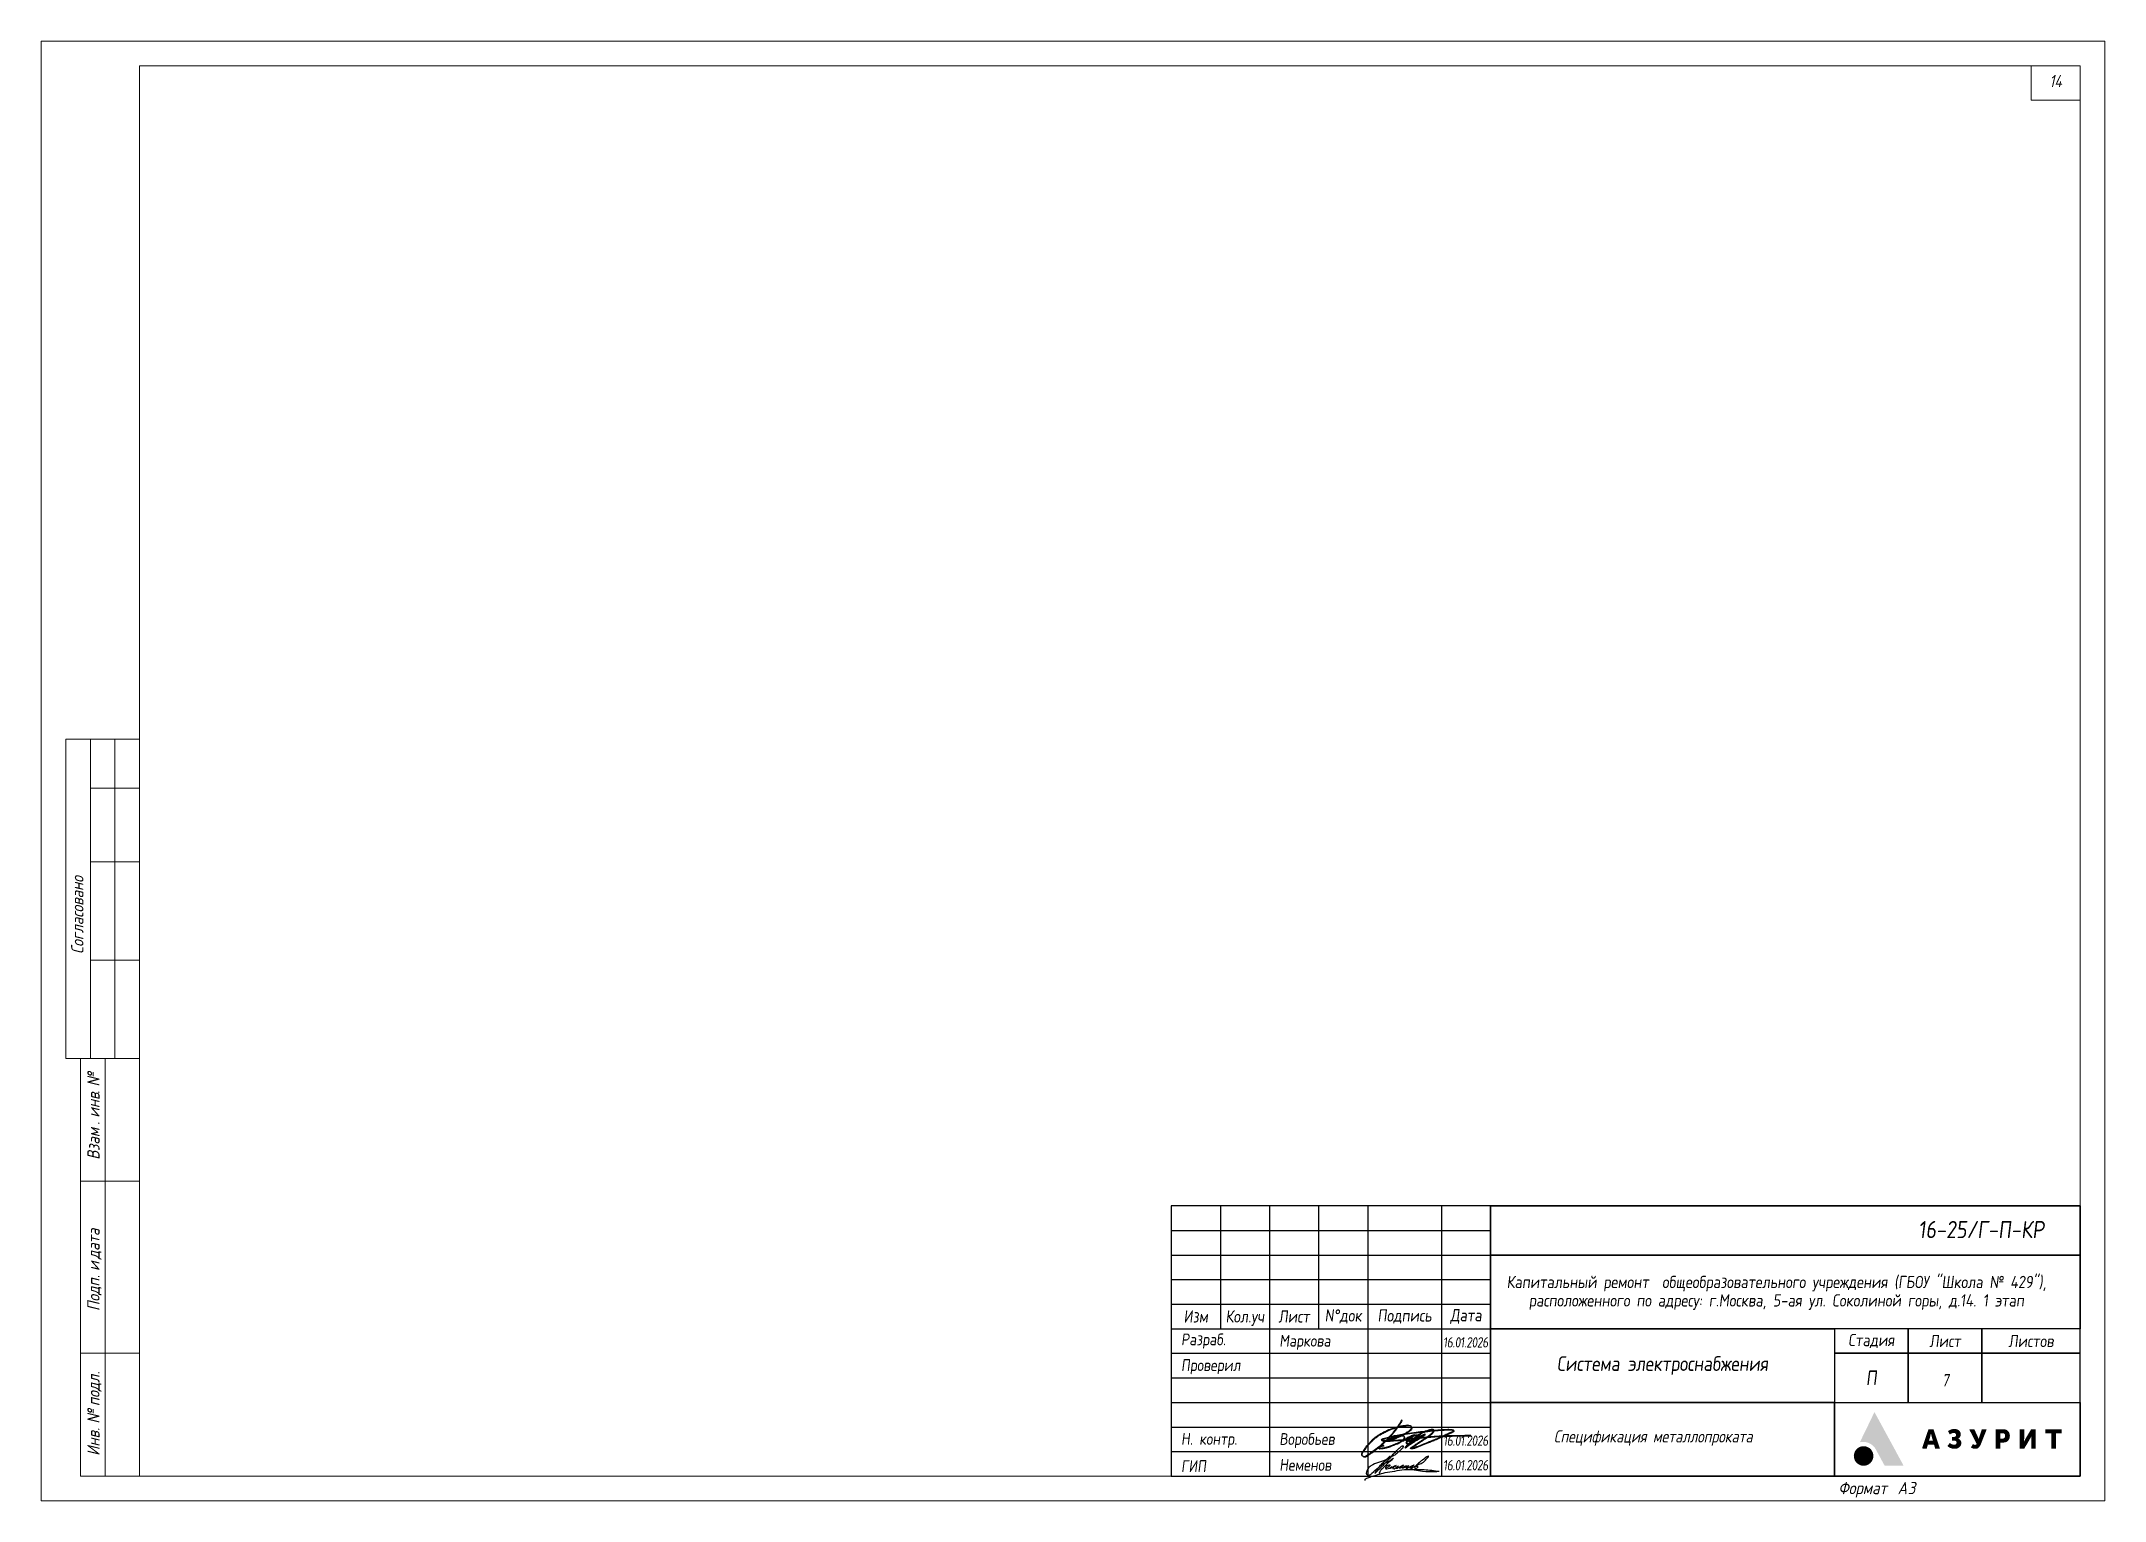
# Paper-space layout '7' of a CAD drawing. Header units: millimetres. Extents: x 0 to 420, y 0 to 297.
# The model-space entities are those that its viewports show. They can reach past a viewport. Long polylines and large blocks are cut down to what shows.
import ezdxf
from ezdxf import colors
from ezdxf.entities.mleader import LeaderData, LeaderLine
from ezdxf.math import Vec2, Vec3

# ---------------------------------------------------------------- set-up
doc = ezdxf.new("R2010")
doc.units = ezdxf.units.MM
for name, color, linetype in [('_STAMP', 7, 'Continuous'), ('Таблицы', 7, 'Continuous'), ('Тонкие линии', 200, 'Continuous')]:
    doc.layers.add(name, color=color, linetype=linetype)
for name, color, linetype, lineweight in [('_TEXT', 189, 'Continuous', 30), ('_АР ТЕКСТ', 250, 'Continuous', 25), ('АР_Отметки', 250, 'Continuous', 15), ('Лестницы', 120, 'Continuous', 50), ('Текст', 250, 'Continuous', 25)]:
    doc.layers.add(name, color=color, linetype=linetype, lineweight=lineweight)
doc.layers.add('ПОДПИСИ', color=7, linetype='Continuous', true_color=0x0856d4)
doc.styles.add('$38$GOST Common_I_2', font='GOST Common Italic.ttf', dxfattribs={"width": 0.9, "height": 2.5})
doc.styles.add('$38$GOST Common_I_4', font='GOST Common Italic.ttf', dxfattribs={"width": 0.85, "height": 2.5})
doc.styles.add('ISOCPEUR', font='isocpeur.ttf', dxfattribs={"width": 0.7})
doc.styles.add('ISOCUPER', font='isocpeur.ttf', dxfattribs={"width": 0.85, "oblique": 7})
doc.styles.add('ГОСТ 2.304', font='CS_Gost2304.shx')

psp = doc.layouts.new('7')

# ---------------------------------------------------------------- texts
at = {"layer": 'Текст', "color": 18, "lineweight": 5, "true_color": 0x000000, "char_height": 2.5, "attachment_point": 1}
for s, insert, width, style in [('14', (408.73, 290.15), 36.6609, '$38$GOST Common_I_4'), ('7', (386.76, 25.77), 36.6609, '$38$GOST Common_I_4'), ('Спецификация металлопроката', (307.86, 14.35), 49.0884, '$38$GOST Common_I_4'), ('Формат', (365.76, 3.83), 13.7089, '$38$GOST Common_I_2'), ('\\fGOST Common|b0|i1|c204|p34|;\\W.9;А', (377.84, 3.83), 2.5253, '$38$GOST Common_I_2'), ('3', (379.93, 3.83), 1.9481, '$38$GOST Common_I_2')]:
    psp.add_mtext(s, dxfattribs=dict(at, insert=insert, width=width, style=style))
at = {"layer": 'Текст', "color": 18, "lineweight": 5, "true_color": 0x000000, "char_height": 2.5, "attachment_point": 1, "rotation": 90, "style": '$38$GOST Common_I_2'}
for s, insert, width in [('Согласовано', (6.09, 111.27), 21.7899), ('\\fGOST Common|b0|i1|c204|p34|;\\W.9;№', (9.37, 84.27), 3.3911), ('инв', (9.37, 77.96), 5.8443), ('. ', (9.37, 82.78), 1.8038), ('Взам', (9.37, 69.38), 8.5861), ('. ', (9.37, 76.47), 1.8038), ('дата', (9.37, 49.14), 8.9468), ('\\fGOST Common|b0|i1|c204|p34|;\\W.9;и', (9.37, 46.76), 1.9481), ('Подп', (9.37, 38.6), 8.081), ('. ', (9.37, 45.27), 1.8038), ('подл', (9.37, 19.25), 7.7924), ('\\fGOST Common|b0|i1|c204|p34|;\\W.9;.', (9.37, 25.68), 0.8658), ('\\fGOST Common|b0|i1|c204|p34|;\\W.9;№', (9.37, 15.68), 3.3911), ('Инв', (9.37, 9.13), 6.1329), ('. ', (9.37, 14.19), 1.8038)]:
    psp.add_mtext(s, dxfattribs=dict(at, insert=insert, width=width))

msp = doc.modelspace()

# ---------------------------------------------------------------- texts
at = {"layer": 'Таблицы', "color": 7, "linetype": 'Continuous', "lineweight": 18, "ltscale": 100, "insert": (778500.834, -59246.398), "char_height": 250, "width": 452.38095, "attachment_point": 1, "style": 'ГОСТ 2.304'}
msp.add_mtext('\\f|b0|i0|c1|p0;\\W1.0000000000;\\T1.0000000000;\\o\\l\xa0', dxfattribs=at)

# ---------------------------------------------------------------- blocks, each defined once
blk = doc.blocks.new('Логотип Азурит')
at = {"layer": '_STAMP', "linetype": 'Continuous', "true_color": 0x2a3756}
h = blk.add_hatch(color=159, dxfattribs=at)
h.dxf.hatch_style = 1
h.paths.add_polyline_path([(-39.4, 8.5), (-40.02, 9.65), (-40.61, 10.74), (-41.14, 11.7), (-41.62, 12.59), (-41.79, 12.89), (-41.86, 13.01), (-41.91, 12.94), (-41.99, 12.78), (-42.39, 11.96), (-42.77, 11.18), (-43.09, 10.5), (-43.47, 9.72), (-44.18, 8.26), (-44.5, 7.6), (-44.73, 7.14), (-44.85, 6.9), (-44.7, 6.93), (-44.51, 6.95), (-44.27, 6.97), (-44.09, 6.97), (-43.91, 6.96), (-43.74, 6.94), (-43.56, 6.91), (-43.39, 6.87), (-43.22, 6.81), (-43.05, 6.75), (-42.89, 6.68), (-42.73, 6.59), (-42.58, 6.5), (-42.43, 6.4), (-42.29, 6.29), (-42.15, 6.17), (-42.03, 6.04), (-41.91, 5.91), (-41.79, 5.77), (-41.72, 5.65), (-41.63, 5.5), (-41.3, 4.9), (-41.02, 4.39), (-40.57, 3.56), (-40.05, 2.59), (-39.78, 2.11), (-37.86, 2.11), (-36.5, 2.11), (-35.94, 2.12), (-36.48, 3.13), (-36.82, 3.75), (-37.16, 4.37), (-37.67, 5.33), (-38.2, 6.3), (-38.54, 6.93), (-38.87, 7.53)])
h = blk.add_hatch(color=159, dxfattribs=at)
h.dxf.hatch_style = 1
h.paths.add_polyline_path([(-29.3, 7.88), (-29.63, 8.84), (-29.86, 9.53), (-30.37, 9.54), (-30.87, 9.54), (-30.93, 9.38), (-31.26, 8.4), (-31.64, 7.27), (-31.97, 6.31), (-32.19, 5.64), (-32.05, 5.63), (-31.71, 5.62), (-31.23, 5.62), (-31.11, 6.03), (-30.99, 6.44), (-30.37, 6.44), (-29.75, 6.44), (-29.63, 6.03), (-29.52, 5.62), (-29.03, 5.62), (-28.54, 5.62), (-28.6, 5.8), (-28.93, 6.79)])
h.paths.add_polyline_path([(-30.77, 7.21), (-30.74, 7.31), (-30.56, 7.93), (-30.43, 8.43), (-30.39, 8.59), (-30.37, 8.65), (-30.35, 8.64), (-30.31, 8.45), (-30.22, 8.08), (-30.11, 7.66), (-30.01, 7.33), (-29.97, 7.21), (-30.37, 7.21)], flags=16)
h = blk.add_hatch(color=159, dxfattribs=at)
h.dxf.hatch_style = 1
h.paths.add_polyline_path([(-24.39, 7.35), (-24.47, 7.43), (-24.56, 7.5), (-24.66, 7.56), (-24.81, 7.65), (-24.74, 7.69), (-24.65, 7.75), (-24.55, 7.86), (-24.45, 7.97), (-24.38, 8.09), (-24.35, 8.18), (-24.32, 8.25), (-24.31, 8.34), (-24.3, 8.45), (-24.3, 8.65), (-24.31, 8.73), (-24.34, 8.82), (-24.41, 8.99), (-24.51, 9.14), (-24.63, 9.28), (-24.78, 9.39), (-24.95, 9.48), (-25.13, 9.55), (-25.34, 9.59), (-25.56, 9.6), (-25.74, 9.6), (-25.91, 9.58), (-26.08, 9.55), (-26.23, 9.51), (-26.39, 9.46), (-26.53, 9.39), (-26.67, 9.32), (-26.8, 9.23), (-26.9, 9.15), (-26.81, 8.98), (-26.64, 8.66), (-26.54, 8.5), (-26.51, 8.5), (-26.46, 8.54), (-26.35, 8.61), (-26.21, 8.67), (-26.07, 8.73), (-25.93, 8.77), (-25.82, 8.79), (-25.72, 8.79), (-25.62, 8.79), (-25.53, 8.76), (-25.46, 8.73), (-25.39, 8.68), (-25.34, 8.62), (-25.3, 8.55), (-25.26, 8.45), (-25.26, 8.36), (-25.27, 8.27), (-25.32, 8.18), (-25.36, 8.13), (-25.39, 8.08), (-25.44, 8.05), (-25.49, 8.02), (-25.63, 7.99), (-25.84, 7.98), (-26.1, 7.97), (-26.1, 7.6), (-26.1, 7.24), (-25.78, 7.23), (-25.54, 7.21), (-25.45, 7.2), (-25.38, 7.18), (-25.33, 7.15), (-25.28, 7.12), (-25.25, 7.08), (-25.21, 7.02), (-25.19, 6.96), (-25.17, 6.9), (-25.17, 6.76), (-25.18, 6.7), (-25.2, 6.64), (-25.23, 6.58), (-25.26, 6.53), (-25.31, 6.49), (-25.37, 6.45), (-25.44, 6.43), (-25.52, 6.41), (-25.69, 6.39), (-25.78, 6.39), (-25.87, 6.41), (-26, 6.45), (-26.16, 6.51), (-26.3, 6.6), (-26.43, 6.69), (-26.53, 6.76), (-26.77, 6.45), (-26.93, 6.26), (-26.97, 6.2), (-26.98, 6.15), (-26.97, 6.11), (-26.94, 6.07), (-26.82, 5.97), (-26.62, 5.84), (-26.41, 5.73), (-26.19, 5.65), (-25.97, 5.59), (-25.78, 5.57), (-25.53, 5.57), (-25.3, 5.58), (-25.12, 5.61), (-24.99, 5.65), (-24.87, 5.71), (-24.75, 5.78), (-24.64, 5.85), (-24.54, 5.94), (-24.45, 6.03), (-24.37, 6.13), (-24.31, 6.23), (-24.25, 6.37), (-24.21, 6.51), (-24.2, 6.66), (-24.2, 6.82), (-24.21, 6.94), (-24.24, 7.06), (-24.28, 7.16), (-24.33, 7.26)])
h = blk.add_hatch(color=159, dxfattribs=at)
h.dxf.hatch_style = 1
h.paths.add_polyline_path([(-19.61, 8.04), (-19.36, 8.68), (-19.14, 9.22), (-19.03, 9.53), (-19.17, 9.54), (-19.52, 9.54), (-20.02, 9.54), (-20.05, 9.44), (-20.31, 8.65), (-20.59, 7.81), (-20.63, 7.68), (-20.66, 7.62), (-20.67, 7.61), (-20.7, 7.67), (-20.82, 7.97), (-21.01, 8.4), (-21.34, 9.1), (-21.54, 9.54), (-22.06, 9.54), (-22.58, 9.54), (-22.4, 9.17), (-21.88, 8.17), (-21.32, 7.06), (-21.11, 6.63), (-21.09, 6.56), (-21.1, 6.52), (-21.15, 6.45), (-21.21, 6.41), (-21.28, 6.38), (-21.37, 6.37), (-21.45, 6.37), (-21.55, 6.39), (-21.64, 6.43), (-21.74, 6.49), (-21.82, 6.53), (-21.86, 6.49), (-21.92, 6.39), (-22.11, 6.05), (-22.23, 5.85), (-22.18, 5.81), (-22.08, 5.75), (-21.95, 5.69), (-21.81, 5.63), (-21.69, 5.59), (-21.51, 5.57), (-21.31, 5.57), (-21.12, 5.59), (-20.97, 5.62), (-20.88, 5.66), (-20.79, 5.71), (-20.71, 5.77), (-20.63, 5.84), (-20.56, 5.93), (-20.48, 6.02), (-20.35, 6.23), (-20.28, 6.35), (-20.21, 6.51), (-19.92, 7.25)])
h = blk.add_hatch(color=159, dxfattribs=at)
h.dxf.hatch_style = 1
h.paths.add_polyline_path([(-14.46, 7.53), (-14.41, 7.64), (-14.37, 7.74), (-14.33, 7.96), (-14.31, 8.19), (-14.32, 8.41), (-14.37, 8.63), (-14.45, 8.83), (-14.5, 8.93), (-14.55, 9.02), (-14.62, 9.1), (-14.69, 9.18), (-14.81, 9.29), (-14.92, 9.37), (-15.06, 9.43), (-15.21, 9.49), (-15.33, 9.52), (-15.49, 9.53), (-16.3, 9.54), (-17.21, 9.54), (-17.21, 7.58), (-17.21, 5.62), (-16.73, 5.62), (-16.25, 5.62), (-16.25, 6.23), (-16.25, 6.83), (-15.87, 6.83), (-15.58, 6.84), (-15.35, 6.86), (-15.17, 6.91), (-14.99, 6.98), (-14.83, 7.08), (-14.69, 7.2), (-14.56, 7.36)])
h.paths.add_polyline_path([(-15.6, 7.68), (-15.67, 7.66), (-15.95, 7.66), (-16.25, 7.66), (-16.25, 8.2), (-16.25, 8.74), (-15.93, 8.73), (-15.64, 8.72), (-15.57, 8.7), (-15.51, 8.67), (-15.42, 8.6), (-15.35, 8.51), (-15.32, 8.45), (-15.3, 8.39), (-15.29, 8.19), (-15.29, 8.07), (-15.3, 8), (-15.32, 7.94), (-15.35, 7.88), (-15.39, 7.82), (-15.43, 7.78), (-15.53, 7.71)], flags=16)
h = blk.add_hatch(color=159, dxfattribs=at)
h.dxf.hatch_style = 1
h.paths.add_polyline_path([(-10.09, 7.82), (-9.98, 8.03), (-9.94, 8.12), (-9.95, 7.93), (-9.96, 7.49), (-9.97, 6.69), (-9.97, 5.62), (-9.5, 5.62), (-9.04, 5.62), (-9.04, 7.58), (-9.04, 9.54), (-9.51, 9.54), (-9.99, 9.54), (-10.36, 8.91), (-10.84, 8.1), (-11.03, 7.78), (-11.26, 7.34), (-11.37, 7.13), (-11.42, 7.05), (-11.41, 7.31), (-11.39, 7.78), (-11.39, 8.55), (-11.39, 9.54), (-11.86, 9.54), (-12.34, 9.54), (-12.34, 7.58), (-12.34, 5.62), (-11.86, 5.62), (-11.37, 5.62), (-11.18, 5.95), (-10.61, 6.89), (-10.31, 7.42)])
h = blk.add_hatch(color=159, dxfattribs=at)
h.dxf.hatch_style = 1
h.paths.add_polyline_path([(-3.74, 9.14), (-3.74, 9.54), (-5.42, 9.54), (-7.09, 9.54), (-7.09, 9.14), (-7.09, 8.74), (-6.5, 8.74), (-5.9, 8.74), (-5.9, 7.18), (-5.9, 5.62), (-5.43, 5.62), (-4.95, 5.62), (-4.95, 7.18), (-4.95, 8.74), (-4.35, 8.74), (-3.74, 8.74)])
at = {"layer": '_STAMP', "linetype": 'Continuous', "true_color": 0x1447b7}
h = blk.add_hatch(color=162, dxfattribs=at)
h.dxf.hatch_style = 1
h.paths.add_polyline_path([(-42.09, 4.22), (-42.11, 4.4), (-42.15, 4.58), (-42.2, 4.76), (-42.27, 4.93), (-42.35, 5.1), (-42.45, 5.26), (-42.57, 5.41), (-42.7, 5.55), (-42.8, 5.64), (-42.91, 5.72), (-43.14, 5.86), (-43.38, 5.97), (-43.63, 6.05), (-43.89, 6.09), (-44.15, 6.1), (-44.42, 6.07), (-44.55, 6.04), (-44.68, 6.01), (-44.87, 5.94), (-45.05, 5.85), (-45.22, 5.74), (-45.37, 5.62), (-45.51, 5.49), (-45.63, 5.35), (-45.75, 5.19), (-45.84, 5.03), (-45.92, 4.85), (-45.98, 4.67), (-46.03, 4.49), (-46.06, 4.29), (-46.07, 4.1), (-46.05, 3.9), (-46.02, 3.7), (-45.97, 3.51), (-45.92, 3.37), (-45.87, 3.24), (-45.8, 3.11), (-45.72, 2.99), (-45.64, 2.88), (-45.54, 2.77), (-45.44, 2.67), (-45.33, 2.57), (-45.22, 2.49), (-45.1, 2.41), (-44.98, 2.34), (-44.85, 2.28), (-44.72, 2.22), (-44.58, 2.18), (-44.44, 2.15), (-44.3, 2.13), (-44.05, 2.12), (-43.8, 2.14), (-43.57, 2.19), (-43.34, 2.26), (-43.12, 2.37), (-42.92, 2.5), (-42.73, 2.65), (-42.56, 2.83), (-42.44, 2.99), (-42.34, 3.15), (-42.26, 3.32), (-42.19, 3.49), (-42.14, 3.67), (-42.11, 3.85), (-42.09, 4.03)])
blk = doc.blocks.new('Воробьев')
at = {"color": 0}
for points in [[(9, 6.23), (8.81, 5.8), (8.47, 5.27), (8.06, 4.65), (7.64, 4.14), (7.22, 3.56), (6.72, 3.01), (6.11, 2.31), (5.34, 1.61), (4.69, 1), (3.94, 0.4), (3.23, -0.16), (2.53, -0.65), (1.89, -1.09), (1.34, -1.28), (1.02, -1.07), (0.94, -0.69), (1.15, -0.19), (1.44, 0.22), (1.96, 0.94), (2.46, 1.52), (2.89, 1.97), (3.29, 2.38), (3.79, 2.78), (4.4, 3.2), (5.19, 3.67), (5.98, 4.05), (6.55, 4.3), (7.29, 4.56), (7.91, 4.74), (8.67, 4.94), (9.55, 5.11), (10.18, 5.19), (10.76, 5.1), (10.97, 4.89), (10.94, 4.46), (10.66, 4.11), (10.33, 3.82), (9.6, 3.39), (8.89, 3.03), (8.22, 2.76), (7.46, 2.41), (6.88, 2.19), (6.5, 2.15), (6.49, 2.23), (6.75, 2.44), (7.37, 2.71), (8.05, 2.96), (8.6, 3.07), (9.07, 3.1), (9.42, 3.03), (9.52, 2.83), (9.47, 2.44), (9.3, 2.18), (8.99, 1.9), (8.61, 1.65), (8.09, 1.43), (7.11, 1.04), (6.25, 0.73), (5.34, 0.49), (4.81, 0.42), (4.32, 0.49), (4.32, 0.67), (4.44, 0.76), (4.61, 0.86), (5.42, 1.09)], [(9.07, 6.13), (8.88, 5.69), (8.54, 5.16), (8.13, 4.55), (7.71, 4.04), (7.29, 3.45), (6.79, 2.9), (6.18, 2.21), (5.41, 1.5), (4.76, 0.9), (4, 0.29), (3.3, -0.27), (2.6, -0.76), (1.96, -1.19), (1.41, -1.38), (1.09, -1.18), (1.01, -0.79), (1.22, -0.29), (1.51, 0.12), (2.03, 0.83), (2.53, 1.42), (2.96, 1.86), (3.36, 2.27), (3.86, 2.67), (4.47, 3.1), (5.26, 3.56), (6.05, 3.95), (6.62, 4.2), (7.36, 4.46), (7.98, 4.63), (8.74, 4.84), (9.62, 5), (10.25, 5.09), (10.83, 5), (11.04, 4.78), (11.01, 4.35), (10.73, 4), (10.4, 3.71), (9.67, 3.29), (8.96, 2.92), (8.29, 2.65), (7.53, 2.31), (6.95, 2.09), (6.57, 2.04), (6.56, 2.12), (6.82, 2.34), (7.44, 2.61), (8.12, 2.86), (8.67, 2.96), (9.14, 3), (9.49, 2.92), (9.59, 2.73), (9.54, 2.34), (9.37, 2.08), (9.06, 1.8), (8.68, 1.55), (8.16, 1.32), (7.18, 0.93), (6.32, 0.63), (5.41, 0.38), (4.88, 0.32), (4.39, 0.39), (4.39, 0.56), (4.51, 0.66), (4.68, 0.76), (5.49, 0.98)]]:
    blk.add_spline(points, degree=3, dxfattribs=at)
for points in [[(23.09, 3.04), (19.6, 2.99), (16.88, 2.95), (15.26, 2.8), (13.68, 2.68), (11.9, 2.53), (10.74, 2.41), (9.29, 2.14), (7.52, 2.04), (6.46, 1.95), (5.89, 1.94), (5.28, 1.96), (4.94, 2.06), (4.85, 2.22), (4.95, 2.31), (5.22, 2.4), (5.81, 2.6), (6.31, 2.74), (6.95, 2.9), (7.74, 3.05), (9.12, 3.32), (11.12, 3.63), (12.77, 3.84), (14.84, 4.04), (16.43, 4.21), (17.58, 4.27), (18.78, 4.34), (19.26, 4.28), (19.55, 4.19), (19.63, 4.04), (19.5, 3.92), (19.23, 3.75), (18.51, 3.41), (17.75, 3.07), (16.46, 2.49), (15.49, 2.1), (14.61, 1.73), (13.82, 1.42), (13.18, 1.2), (12.55, 0.9), (11.86, 0.65), (11.27, 0.44), (10.95, 0.4), (10.83, 0.43), (10.84, 0.49), (10.93, 0.59), (11.35, 0.85), (11.85, 1.24), (12.69, 1.78), (13.15, 2.09), (13.75, 2.47), (14.58, 3.04), (15.03, 3.38), (15.41, 3.75), (15.63, 4.03), (15.6, 4.2), (15.48, 4.27), (15.14, 4.32), (14.86, 4.24), (14.51, 4.16), (14.21, 4.04), (13.45, 3.79), (13.02, 3.58), (12.51, 3.22), (11.86, 2.75), (11.26, 2.22), (10.74, 1.69), (10.22, 1.14), (9.48, 0.44), (9.91, 0.77), (10.4, 1.13), (10.94, 1.5), (11.68, 1.99), (13.09, 2.87), (13.46, 3.15), (13.93, 3.43), (13.64, 3.3), (13.14, 3.07), (12.58, 2.83), (12.04, 2.58), (10.84, 2.06), (10.51, 1.91), (10.03, 1.87), (9.83, 2.07), (10.16, 2.37), (10.72, 2.68), (11.51, 3.12), (11.91, 3.2), (12.37, 3.24), (12.59, 3.05), (12.34, 2.77), (11.77, 2.09), (11.32, 1.81), (10.87, 1.54), (10.48, 1.35), (10.03, 1.33), (9.92, 1.56), (10.05, 1.81), (10.29, 2.09), (10.63, 2.48), (11.01, 2.79), (11.56, 3.15), (11.75, 3.24), (11, 2.99), (10.23, 2.6), (9.88, 2.39), (9.2, 1.91)], [(23.16, 2.93), (19.67, 2.89), (16.95, 2.84), (15.33, 2.7), (13.75, 2.58), (11.97, 2.43), (10.81, 2.31), (9.36, 2.04), (7.59, 1.93), (6.53, 1.85), (5.96, 1.84), (5.35, 1.86), (5.01, 1.96), (4.92, 2.11), (5.02, 2.2), (5.29, 2.3), (5.88, 2.5), (6.38, 2.64), (7.02, 2.8), (7.81, 2.95), (9.19, 3.22), (11.19, 3.52), (12.84, 3.73), (14.91, 3.94), (16.5, 4.11), (17.65, 4.16), (18.85, 4.23), (19.33, 4.18), (19.62, 4.08), (19.7, 3.94), (19.57, 3.82), (19.3, 3.65), (18.58, 3.3), (17.82, 2.97), (16.53, 2.39), (15.56, 1.99), (14.68, 1.63), (13.89, 1.32), (13.25, 1.09), (12.62, 0.79), (11.93, 0.54), (11.34, 0.33), (11.02, 0.3), (10.9, 0.32), (10.91, 0.39), (11, 0.48), (11.42, 0.75), (11.92, 1.13), (12.75, 1.68), (13.22, 1.98), (13.82, 2.37), (14.65, 2.93), (15.1, 3.28), (15.48, 3.65), (15.7, 3.93), (15.67, 4.1), (15.55, 4.17), (15.21, 4.22), (14.93, 4.14), (14.58, 4.06), (14.28, 3.93), (13.52, 3.68), (13.09, 3.47), (12.58, 3.12), (11.93, 2.65), (11.33, 2.11), (10.81, 1.58), (10.29, 1.03), (9.55, 0.33), (9.98, 0.66), (10.47, 1.03), (11.01, 1.4), (11.75, 1.89), (13.16, 2.77), (13.53, 3.04), (14, 3.32), (13.71, 3.19), (13.21, 2.96), (12.65, 2.73), (12.11, 2.48), (10.91, 1.95), (10.58, 1.8), (10.1, 1.76), (9.9, 1.96), (10.23, 2.26), (10.79, 2.58), (11.58, 3.02), (11.98, 3.1), (12.44, 3.13), (12.66, 2.95), (12.41, 2.67), (11.84, 1.99), (11.39, 1.7), (10.94, 1.43), (10.55, 1.24), (10.1, 1.23), (9.99, 1.46), (10.12, 1.71), (10.36, 1.99), (10.7, 2.37), (11.08, 2.68), (11.63, 3.05), (11.82, 3.14), (11.07, 2.89), (10.3, 2.49), (9.95, 2.28), (9.27, 1.8)]]:
    blk.add_open_spline(points, degree=3, dxfattribs=at)
blk = doc.blocks.new('Неменов')
at = {"layer": 'ПОДПИСИ'}
for points in [[(44385.28, 26773.62), (44385.4, 26773.92), (44385.82, 26774.46), (44386.26, 26774.88), (44386.68, 26775.31), (44386.92, 26775.52), (44387.56, 26776.07), (44386.71, 26775.48), (44386.36, 26775.33), (44385.84, 26775.08), (44385.47, 26774.85), (44385.17, 26774.54), (44384.9, 26774.25), (44384.73, 26774), (44384.56, 26773.64), (44384.97, 26774.05), (44385.56, 26774.6), (44386.05, 26775.09), (44386.7, 26775.75), (44387.01, 26776.08), (44387.52, 26776.69), (44387.97, 26777.16), (44388.49, 26777.69), (44388.73, 26777.9), (44389, 26778.06), (44389.12, 26778.06), (44389.12, 26777.92), (44388.98, 26777.64), (44388.37, 26777.08), (44387.89, 26776.67), (44387.28, 26776.32), (44386.37, 26775.82), (44385.14, 26775.39), (44383.93, 26774.83), (44383.43, 26774.36), (44383.22, 26773.85), (44383.22, 26773.49), (44383.72, 26773.37), (44384.08, 26773.64), (44385.13, 26774.59), (44386.04, 26775.51), (44386.97, 26776.37), (44385.33, 26774.76)], [(44386.27, 26774.52), (44386.76, 26774.69), (44387.03, 26774.95), (44386.83, 26774.95), (44386.31, 26774.62), (44386.27, 26774.52), (44386.27, 26774.45), (44387.35, 26774.7), (44386.98, 26774.46), (44387.97, 26774.88), (44387.47, 26774.52), (44387.47, 26774.4), (44388.35, 26774.86), (44388, 26774.48), (44389.15, 26774.96), (44388.51, 26774.46), (44389.67, 26774.88), (44389.02, 26774.44), (44390, 26774.86), (44389.59, 26774.46), (44390.84, 26774.98), (44390.23, 26774.54), (44391.84, 26775.15), (44392.4, 26775.45), (44392.82, 26775.9), (44393.19, 26776.38), (44392.41, 26775.93), (44391.71, 26775.35), (44391.18, 26774.88), (44390.97, 26774.55), (44390.97, 26774.44), (44391.38, 26774.51), (44391.54, 26774.67), (44391.11, 26774.67), (44390.59, 26774.54), (44390.46, 26774.41), (44390.9, 26774.2), (44394.9, 26773.96)], [(44383.03, 26772.46), (44383.03, 26772.68), (44383.41, 26772.91), (44384.1, 26773.16), (44385.03, 26773.42), (44386.21, 26773.74), (44387.75, 26774), (44389.31, 26774.23), (44390.9, 26774.23), (44392.49, 26774.23), (44394.9, 26773.96)]]:
    blk.add_spline(points, degree=3, dxfattribs=at)
blk = doc.blocks.new('_Azurit_Stamp')
at = {"layer": '_STAMP', "color": 18, "true_color": 0x000000}
for p, q in [((-175, 55), (-175, 30)), ((-165, 55), (-165, 0)), ((-155, 55), (-155, 30)), ((-145, 55), (-145, 0)), ((-130, 55), (-130, 0)), ((-120, 55), (-120, 0)), ((-185, 50), (-120, 50)), ((-185, 45), (-120, 45)), ((-185, 40), (-120, 40)), ((-185, 35), (-120, 35)), ((-185, 30), (-120, 30)), ((-185, 25), (-120, 25)), ((-185, 20), (-120, 20)), ((-185, 15), (-120, 15)), ((-185, 10), (-120, 10)), ((-185, 5), (-120, 5))]:
    blk.add_line(p, q, dxfattribs=at)
for points in [[(-185, 0), (0, 0), (0, 55), (-185, 55)], [(-120, 55), (0, 55), (0, 45), (-120, 45)], [(-120, 45), (0, 45), (0, 30), (-120, 30)], [(-120, 30), (-50, 30), (-50, 15), (-120, 15)], [(-50, 25), (-35, 25), (-35, 30), (-50, 30)], [(-35, 25), (-20, 25), (-20, 30), (-35, 30)], [(-20, 25), (0, 25), (0, 30), (-20, 30)], [(-50, 15), (-35, 15), (-35, 25), (-50, 25)], [(-35, 15), (-20, 15), (-20, 25), (-35, 25)], [(-20, 15), (0, 15), (0, 25), (-20, 25)], [(-120, 15), (-50, 15), (-50, 0), (-120, 0)], [(-50, 15), (0, 15), (0, 0), (-50, 0)]]:
    blk.add_lwpolyline(points, close=True, dxfattribs=at)
at = {"color": 18, "linetype": 'Continuous', "true_color": 0x000000}
blk.add_blockref('Логотип Азурит', (0, 0), dxfattribs=at)
at = {"color": 172, "true_color": 0x1616e3, "xscale": 1.266684842857199, "yscale": 1.266684842857199, "zscale": 1.266684842857199}
blk.add_blockref('Неменов', (-56364.81, -33913.18), dxfattribs=at)
at = {"layer": '_TEXT', "color": 172, "true_color": 0x1616e3}
blk.add_blockref('Воробьев', (-147.13, 5.22), dxfattribs=at)
at = {"layer": '_TEXT', "color": 18, "true_color": 0x000000, "line_spacing_factor": 0.9, "style": 'ISOCUPER'}
for s, width, heights, insert, char_height, attachment_point in [('16-25/Г-П-КР ', 69.1586, [9.61], (-7.31, 50.18), 3.5, 6), ('\\pxa0.83333;Капитальный ремонт  общеобразовательного учреждения (ГБОУ "Школа № 429"), расположенного по адресу: г.Москва, 5-ая ул. Соколиной горы, д.14. 1 этап  ', 116.4301, [14.01], (-61.81, 37.3), 2.5, 5), ('Система электроснабжения', 69.1586, [14.57], (-85, 22.5), 3, 5)]:
    blk.add_mtext_dynamic_manual_height_columns(s, width=width, gutter_width=0, heights=heights, dxfattribs=dict(at, insert=insert, char_height=char_height, attachment_point=attachment_point))
at = {"layer": '_TEXT', "color": 18, "true_color": 0x000000, "style": 'ISOCUPER'}
for s, width, heights, insert, char_height, attachment_point in [('Изм', 10, [0], (-180, 32.5), 2.5, 5), ('Кол.уч', 10, [0], (-170, 32.17), 2.5, 5), ('Лист', 10, [0], (-160, 32.5), 2.5, 5), ('N%%Dдок', 10, [0], (-150, 32.5), 2.5, 5), ('Подпись', 10, [0], (-137.5, 32.5), 2.5, 5), ('Дата', 10, [0], (-125, 32.5), 2.5, 5), ('Разраб.', 20, [0], (-183, 27.5), 2.4, 4), ('Маркова ', 19.0361, [0], (-163, 27.23), 2.4, 4), ('{\\W0.82;\\T0.92;16.01.2026}', 7.4894, [0], (-129.7, 27.23), 2.1, 4), ('Стадия', 15, [0], (-42.5, 27.5), 2.5, 5), ('Лист', 15, [0], (-27.5, 27.5), 2.5, 5), ('Листов', 15, [0], (-10, 27.5), 2.5, 5), ('Проверил', 20, [0], (-183, 22.27), 2.4, 4), ('П', 13.3529, [9.08], (-42.5, 20), 3, 5), ('Н. контр.', 20, [0], (-183, 7.27), 2.4, 4), ('Воробьев', 19.0361, [0], (-163, 7.23), 2.4, 4), ('{\\W0.82;\\T0.92;16.01.2026}', 7.4894, [0], (-129.7, 7.23), 2.1, 4), ('ГИП', 20, [0], (-183, 2.04), 2.4, 4), ('Неменов', 19.0361, [0], (-163, 2.29), 2.4, 4), ('{\\W0.82;\\T0.92;16.01.2026}', 7.4894, [0], (-129.7, 2.23), 2.1, 4)]:
    blk.add_mtext_dynamic_manual_height_columns(s, width=width, gutter_width=12.5, heights=heights, dxfattribs=dict(at, insert=insert, char_height=char_height, attachment_point=attachment_point))
blk = doc.blocks.new('_DotSmall')
at = {"color": 0, "linetype": 'ByBlock', "const_width": 0.5}
blk.add_lwpolyline([(-0.0625, 0, 1), (0.0625, 0, 1)], format="xyb", close=True, dxfattribs=at)

# ---------------------------------------------------------------- leaders
at = {"layer": '_АР ТЕКСТ', "color": 18, "true_color": 0x000000}
ml = msp.add_multileader_mtext('Standard', dxfattribs=at)
ml.set_content('{\\W0.8;-2,550}', color=(0, 0, 0), style='ISOCPEUR')
ml.set_leader_properties(color=256, linetype='Continuous', lineweight=-1)
ml.set_arrow_properties(name='DOTSMALL')
ml.build(insert=Vec2(0, 0))
ml.multileader.update_dxf_attribs({"has_text_frame": 1, "text_left_attachment_type": 4, "text_right_attachment_type": 4, "dogleg_length": 100, "arrow_head_size": 180})
ctx = ml.context
ctx.base_point, ctx.char_height, ctx.arrow_head_size, ctx.landing_gap_size, ctx.plane_origin = Vec3(3654747.639, -552021.521, -1.962), 250, 180, 50, Vec3(3655227.973, -554265.539, -1.962)
ctx.left_attachment, ctx.right_attachment = 4, 4
notes = []
notes.append((ctx, [(0, (0, 0, 0), (0, 0), (1, 0), 1, [])]))
ctx.mtext.insert, ctx.mtext.width, ctx.mtext.defined_height, ctx.mtext.line_spacing_style, ctx.mtext.flow_direction = Vec3(3654797.639, -551688.188, -1.962), 801.08641, 330.71, 2, 5
ml = msp.add_multileader_mtext('Standard', dxfattribs=at)
ml.set_content('{\\W0.8;-2,550}', color=(0, 0, 0), style='ISOCPEUR')
ml.set_leader_properties(color=256, linetype='Continuous', lineweight=-1)
ml.set_arrow_properties(name='DOTSMALL')
ml.build(insert=Vec2(0, 0))
ml.multileader.update_dxf_attribs({"has_text_frame": 1, "text_left_attachment_type": 4, "text_right_attachment_type": 4, "dogleg_length": 100, "arrow_head_size": 180})
ctx = ml.context
ctx.base_point, ctx.char_height, ctx.arrow_head_size, ctx.landing_gap_size, ctx.plane_origin = Vec3(3666707.832, -548151.533, -1.962), 250, 180, 50, Vec3(3667188.165, -550395.552, -1.962)
ctx.left_attachment, ctx.right_attachment = 4, 4
notes.append((ctx, [(0, (0, 0, 0), (0, 0), (1, 0), 1, [])]))
ctx.mtext.insert, ctx.mtext.width, ctx.mtext.defined_height, ctx.mtext.line_spacing_style, ctx.mtext.flow_direction = Vec3(3666757.832, -547818.2, -1.962), 801.08641, 330.71, 2, 5
at = {"layer": 'АР_Отметки', "color": 18, "true_color": 0x000000}
ml = msp.add_multileader_mtext('Standard', dxfattribs=at)
ml.set_content('{\\W0.8;-2,800}', color=(0, 0, 0), style='ISOCPEUR')
ml.set_leader_properties(color=256, linetype='Continuous', lineweight=-1)
ml.set_arrow_properties(name='DOTSMALL')
ml.build(insert=Vec2(0, 0))
ml.multileader.update_dxf_attribs({"has_text_frame": 1, "text_left_attachment_type": 4, "text_right_attachment_type": 4, "dogleg_length": 100, "arrow_head_size": 180})
ctx = ml.context
ctx.base_point, ctx.char_height, ctx.arrow_head_size, ctx.landing_gap_size, ctx.plane_origin = Vec3(3658191.369, -595848.611, 0), 250, 180, 50, Vec3(3658109.976, -597256.734, 0)
ctx.left_attachment, ctx.right_attachment = 4, 4
notes.append((ctx, [(0, (0, 0, 0), (0, 0), (1, 0), 1, [])]))
ctx.mtext.insert, ctx.mtext.width, ctx.mtext.defined_height, ctx.mtext.line_spacing_style, ctx.mtext.flow_direction = Vec3(3658241.369, -595515.278, 0), 769.98896, 343.888, 2, 5
ml = msp.add_multileader_mtext('Standard', dxfattribs=at)
ml.set_content('{\\W0.8;-2,300}', color=(0, 0, 0), style='ISOCPEUR')
ml.set_leader_properties(color=256, linetype='Continuous', lineweight=-1)
ml.set_arrow_properties(name='DOTSMALL')
ml.build(insert=Vec2(0, 0))
ml.multileader.update_dxf_attribs({"has_text_frame": 1, "text_left_attachment_type": 4, "text_right_attachment_type": 4, "dogleg_length": 100, "arrow_head_size": 180})
ctx = ml.context
ctx.base_point, ctx.char_height, ctx.arrow_head_size, ctx.landing_gap_size, ctx.plane_origin = Vec3(3666692.488, -599679.847, 0), 250, 180, 50, Vec3(3666611.095, -600957.967, 0)
ctx.left_attachment, ctx.right_attachment = 4, 4
notes.append((ctx, [(0, (0, 0, 0), (0, 0), (1, 0), 1, [])]))
ctx.mtext.insert, ctx.mtext.width, ctx.mtext.defined_height, ctx.mtext.line_spacing_style, ctx.mtext.flow_direction = Vec3(3666742.488, -599346.514, 0), 769.98896, 343.888, 2, 5
at = {"layer": 'АР_Отметки'}
ml = msp.add_multileader_mtext('Standard', dxfattribs=at)
ml.set_content('-0,450', color=256, style='ISOCPEUR')
ml.set_leader_properties(color=256, linetype='Continuous', lineweight=-1)
ml.set_arrow_properties(name='DOTSMALL')
ml.build(insert=Vec2(0, 0))
ml.multileader.update_dxf_attribs({"has_text_frame": 1, "text_left_attachment_type": 4, "text_right_attachment_type": 4, "dogleg_length": 100, "arrow_head_size": 180})
ctx = ml.context
ctx.base_point, ctx.char_height, ctx.arrow_head_size, ctx.landing_gap_size, ctx.plane_origin = Vec3(3810885.75, -587825.684, 0), 250, 180, 50, Vec3(3810804.356, -589093.248, 0)
ctx.left_attachment, ctx.right_attachment = 4, 4
notes.append((ctx, [(0, (0, 0, 0), (0, 0), (1, 0), 1, [])]))
ctx.mtext.insert, ctx.mtext.width, ctx.mtext.line_spacing_style, ctx.mtext.flow_direction = Vec3(3810935.75, -587492.351, 0), 852.69703, 2, 5
ml = msp.add_multileader_mtext('Standard', dxfattribs=at)
ml.set_content('+2,410', color=256, style='ISOCPEUR')
ml.set_leader_properties(color=256, linetype='Continuous', lineweight=-1)
ml.set_arrow_properties(name='DOTSMALL')
ml.build(insert=Vec2(0, 0))
ml.multileader.update_dxf_attribs({"has_text_frame": 1, "text_left_attachment_type": 4, "text_right_attachment_type": 4, "dogleg_length": 100, "arrow_head_size": 180})
ctx = ml.context
ctx.base_point, ctx.char_height, ctx.arrow_head_size, ctx.landing_gap_size, ctx.plane_origin = Vec3(3908564.916, -590160.665), 250, 180, 50, Vec3(3906076.721, -590990.344)
ctx.left_attachment, ctx.right_attachment = 4, 4
notes.append((ctx, [(0, (0, 0, 0), (0, 0), (1, 0), 1, [])]))
ctx.mtext.insert, ctx.mtext.width, ctx.mtext.line_spacing_style, ctx.mtext.flow_direction = Vec3(3908614.916, -589827.332), 852.69703, 2, 5
ml = msp.add_multileader_mtext('Standard', dxfattribs=at)
ml.set_content('+3,950', color=256, style='ISOCPEUR')
ml.set_leader_properties(color=256, linetype='Continuous', lineweight=-1)
ml.set_arrow_properties(name='DOTSMALL')
ml.build(insert=Vec2(0, 0))
ml.multileader.update_dxf_attribs({"has_text_frame": 1, "text_left_attachment_type": 4, "text_right_attachment_type": 4, "dogleg_length": 100, "arrow_head_size": 180})
ctx = ml.context
ctx.base_point, ctx.char_height, ctx.arrow_head_size, ctx.landing_gap_size, ctx.plane_origin = Vec3(3905782.903, -596382.376), 250, 180, 50, Vec3(3906470.761, -597172.369)
ctx.left_attachment, ctx.right_attachment = 4, 4
notes.append((ctx, [(0, (0, 0, 0), (0, 0), (1, 0), 1, [])]))
ctx.mtext.insert, ctx.mtext.width, ctx.mtext.line_spacing_style, ctx.mtext.flow_direction = Vec3(3905832.903, -596049.043), 852.69703, 2, 5
ml = msp.add_multileader_mtext('Standard', dxfattribs=at)
ml.set_content('+3,950', color=256, style='ISOCPEUR')
ml.set_leader_properties(color=256, linetype='Continuous', lineweight=-1)
ml.set_arrow_properties(name='DOTSMALL')
ml.build(insert=Vec2(0, 0))
ml.multileader.update_dxf_attribs({"has_text_frame": 1, "text_left_attachment_type": 4, "text_right_attachment_type": 4, "dogleg_length": 100, "arrow_head_size": 180})
ctx = ml.context
ctx.base_point, ctx.char_height, ctx.arrow_head_size, ctx.landing_gap_size, ctx.plane_origin = Vec3(3944829.154, -595880.797), 250, 180, 50, Vec3(3945308.271, -598833.254)
ctx.left_attachment, ctx.right_attachment = 4, 4
notes.append((ctx, [(0, (0, 0, 0), (0, 0), (1, 0), 1, [])]))
ctx.mtext.insert, ctx.mtext.width, ctx.mtext.line_spacing_style, ctx.mtext.flow_direction = Vec3(3944879.154, -595547.464), 852.69703, 2, 5
ml = msp.add_multileader_mtext('Standard', dxfattribs=at)
ml.set_content('+5,900', color=256, style='ISOCPEUR')
ml.set_leader_properties(color=256, linetype='Continuous', lineweight=-1)
ml.set_arrow_properties(name='DOTSMALL')
ml.build(insert=Vec2(0, 0))
ml.multileader.update_dxf_attribs({"has_text_frame": 1, "text_left_attachment_type": 4, "text_right_attachment_type": 4, "dogleg_length": 100, "arrow_head_size": 180})
ctx = ml.context
ctx.base_point, ctx.char_height, ctx.arrow_head_size, ctx.landing_gap_size, ctx.plane_origin = Vec3(4043309.59, -590501.599), 250, 180, 50, Vec3(4041148.377, -591092.844)
ctx.left_attachment, ctx.right_attachment = 4, 4
notes.append((ctx, [(0, (0, 0, 0), (0, 0), (1, 0), 1, [])]))
ctx.mtext.insert, ctx.mtext.width, ctx.mtext.line_spacing_style, ctx.mtext.flow_direction = Vec3(4043359.59, -590168.265), 852.69703, 2, 5
ml = msp.add_multileader_mtext('Standard', dxfattribs=at)
ml.set_content('+9,800', color=256, style='ISOCPEUR')
ml.set_leader_properties(color=256, linetype='Continuous', lineweight=-1)
ml.set_arrow_properties(name='DOTSMALL')
ml.build(insert=Vec2(0, 0))
ml.multileader.update_dxf_attribs({"has_text_frame": 1, "text_left_attachment_type": 4, "text_right_attachment_type": 4, "dogleg_length": 100, "arrow_head_size": 180})
ctx = ml.context
ctx.base_point, ctx.char_height, ctx.arrow_head_size, ctx.landing_gap_size, ctx.plane_origin = Vec3(4219047.006, -590186.001), 250, 180, 50, Vec3(4218797.64, -590846.823)
ctx.left_attachment, ctx.right_attachment = 4, 4
notes.append((ctx, [(0, (0, 0, 0), (0, 0), (1, 0), 1, [])]))
ctx.mtext.insert, ctx.mtext.width, ctx.mtext.line_spacing_style, ctx.mtext.flow_direction = Vec3(4219097.006, -589852.668), 852.69703, 2, 5
at = {"layer": 'АР_Отметки', "color": 18, "true_color": 0x000000}
ml = msp.add_multileader_mtext('Standard', dxfattribs=at)
ml.set_content('{\\W0.8;-2,300}', color=(0, 0, 0), style='ISOCPEUR')
ml.set_leader_properties(color=256, linetype='Continuous', lineweight=-1)
ml.set_arrow_properties(name='DOTSMALL')
ml.build(insert=Vec2(0, 0))
ml.multileader.update_dxf_attribs({"has_text_frame": 1, "text_left_attachment_type": 4, "text_right_attachment_type": 4, "dogleg_length": 100, "arrow_head_size": 180})
ctx = ml.context
ctx.base_point, ctx.char_height, ctx.arrow_head_size, ctx.landing_gap_size, ctx.plane_origin = Vec3(3666692.306, -599679.847, 0), 250, 180, 50, Vec3(3666610.913, -600957.967, 0)
ctx.left_attachment, ctx.right_attachment = 4, 4
notes.append((ctx, [(0, (0, 0, 0), (0, 0), (1, 0), 1, [])]))
ctx.mtext.insert, ctx.mtext.width, ctx.mtext.defined_height, ctx.mtext.line_spacing_style, ctx.mtext.flow_direction = Vec3(3666742.306, -599346.514, 0), 769.98896, 343.888, 2, 5
at = {"layer": 'АР_Отметки'}
ml = msp.add_multileader_mtext('Standard', dxfattribs=at)
ml.set_content('+15,850', color=256, style='ISOCPEUR')
ml.set_leader_properties(color=256, linetype='Continuous', lineweight=-1)
ml.set_arrow_properties(name='DOTSMALL')
ml.build(insert=Vec2(0, 0))
ml.multileader.update_dxf_attribs({"has_text_frame": 1, "text_left_attachment_type": 4, "text_right_attachment_type": 4, "dogleg_length": 100, "arrow_head_size": 180})
ctx = ml.context
ctx.base_point, ctx.char_height, ctx.arrow_head_size, ctx.landing_gap_size, ctx.plane_origin = Vec3(4314839.319, -596144.756), 250, 180, 50, Vec3(4313536.073, -597352.361)
ctx.left_attachment, ctx.right_attachment = 4, 4
notes.append((ctx, [(0, (0, 0, 0), (0, 0), (1, 0), 1, [])]))
ctx.mtext.insert, ctx.mtext.width, ctx.mtext.defined_height, ctx.mtext.line_spacing_style, ctx.mtext.flow_direction = Vec3(4314889.319, -595811.422), 696.0353, 776.461, 2, 5
ml = msp.add_multileader_mtext('Standard', dxfattribs=at)
ml.set_content('+15,850', color=256, style='ISOCPEUR')
ml.set_leader_properties(color=256, linetype='Continuous', lineweight=-1)
ml.set_arrow_properties(name='DOTSMALL')
ml.build(insert=Vec2(0, 0))
ml.multileader.update_dxf_attribs({"has_text_frame": 1, "text_left_attachment_type": 4, "text_right_attachment_type": 4, "dogleg_length": 100, "arrow_head_size": 180})
ctx = ml.context
ctx.base_point, ctx.char_height, ctx.arrow_head_size, ctx.landing_gap_size, ctx.plane_origin = Vec3(4350803.581, -596557.38), 250, 180, 50, Vec3(4351728.583, -598900.969)
ctx.left_attachment, ctx.right_attachment = 4, 4
notes.append((ctx, [(0, (0, 0, 0), (0, 0), (1, 0), 1, [])]))
ctx.mtext.insert, ctx.mtext.width, ctx.mtext.line_spacing_style, ctx.mtext.flow_direction = Vec3(4350853.581, -596224.046), 852.69703, 2, 5
ml = msp.add_multileader_mtext('Standard', dxfattribs=at)
ml.set_content('-2,400', color=256, style='ISOCPEUR')
ml.set_leader_properties(color=256, linetype='Continuous', lineweight=-1)
ml.set_arrow_properties(name='DOTSMALL')
ml.build(insert=Vec2(0, 0))
ml.multileader.update_dxf_attribs({"has_text_frame": 1, "text_left_attachment_type": 4, "text_right_attachment_type": 4, "dogleg_length": 100, "arrow_head_size": 180})
ctx = ml.context
ctx.base_point, ctx.char_height, ctx.arrow_head_size, ctx.landing_gap_size, ctx.plane_origin = Vec3(3705092.009, -600377.131), 250, 180, 50, Vec3(3705010.616, -601644.696)
ctx.left_attachment, ctx.right_attachment = 4, 4
notes.append((ctx, [(0, (0, 0, 0), (0, 0), (1, 0), 1, [])]))
ctx.mtext.insert, ctx.mtext.width, ctx.mtext.line_spacing_style, ctx.mtext.flow_direction = Vec3(3705142.009, -600043.798), 852.69703, 2, 5
ml = msp.add_multileader_mtext('Standard', dxfattribs=at)
ml.set_content('0,000', color=256, style='ISOCPEUR')
ml.set_leader_properties(color=256, linetype='Continuous', lineweight=-1)
ml.set_arrow_properties(name='DOTSMALL')
ml.build(insert=Vec2(0, 0))
ml.multileader.update_dxf_attribs({"has_text_frame": 1, "text_left_attachment_type": 4, "text_right_attachment_type": 4, "dogleg_length": 100, "arrow_head_size": 180})
ctx = ml.context
ctx.base_point, ctx.char_height, ctx.arrow_head_size, ctx.landing_gap_size, ctx.plane_origin = Vec3(3812884.12, -552137.345, 0), 250, 180, 50, Vec3(3812802.727, -553338.243, 0)
ctx.left_attachment, ctx.right_attachment = 4, 4
notes.append((ctx, [(0, (0, 0, 0), (0, 0), (1, 0), 1, [])]))
ctx.mtext.insert, ctx.mtext.width, ctx.mtext.line_spacing_style, ctx.mtext.flow_direction = Vec3(3812934.12, -551737.345, 0), 852.69703, 2, 5
ml = msp.add_multileader_mtext('Standard', dxfattribs=at)
ml.set_content('-0,450', color=256, style='ISOCPEUR')
ml.set_leader_properties(color=256, linetype='Continuous', lineweight=-1)
ml.set_arrow_properties(name='DOTSMALL')
ml.build(insert=Vec2(0, 0))
ml.multileader.update_dxf_attribs({"has_text_frame": 1, "text_left_attachment_type": 4, "text_right_attachment_type": 4, "dogleg_length": 100, "arrow_head_size": 180})
ctx = ml.context
ctx.base_point, ctx.char_height, ctx.arrow_head_size, ctx.landing_gap_size, ctx.plane_origin = Vec3(3809827.776, -590209.85, 0), 250, 180, 50, Vec3(3809578.41, -590870.672, 0)
ctx.left_attachment, ctx.right_attachment = 4, 4
notes.append((ctx, [(0, (0, 0, 0), (0, 0), (1, 0), 1, [])]))
ctx.mtext.insert, ctx.mtext.width, ctx.mtext.line_spacing_style, ctx.mtext.flow_direction = Vec3(3809877.776, -589876.516, 0), 852.69703, 2, 5
ml = msp.add_multileader_mtext('Standard', dxfattribs=at)
ml.set_content('-0,450', color=256, style='ISOCPEUR')
ml.set_leader_properties(color=256, linetype='Continuous', lineweight=-1)
ml.set_arrow_properties(name='DOTSMALL')
ml.build(insert=Vec2(0, 0))
ml.multileader.update_dxf_attribs({"has_text_frame": 1, "text_left_attachment_type": 4, "text_right_attachment_type": 4, "dogleg_length": 100, "arrow_head_size": 180})
ctx = ml.context
ctx.base_point, ctx.char_height, ctx.arrow_head_size, ctx.landing_gap_size, ctx.plane_origin = Vec3(3811749.154, -590237.8, 0), 250, 180, 50, Vec3(3811647.882, -590898.622, 0)
ctx.left_attachment, ctx.right_attachment = 4, 4
notes.append((ctx, [(0, (0, 0, 0), (0, 0), (1, 0), 1, [])]))
ctx.mtext.insert, ctx.mtext.width, ctx.mtext.line_spacing_style, ctx.mtext.flow_direction = Vec3(3811799.154, -589904.467, 0), 852.69703, 2, 5
ml = msp.add_multileader_mtext('Standard', dxfattribs=at)
ml.set_content('0,000', color=256, style='ISOCPEUR')
ml.set_leader_properties(color=256, linetype='Continuous', lineweight=-1)
ml.set_arrow_properties(name='DOTSMALL')
ml.build(insert=Vec2(0, 0))
ml.multileader.update_dxf_attribs({"has_text_frame": 1, "text_left_attachment_type": 4, "text_right_attachment_type": 4, "dogleg_length": 100, "arrow_head_size": 180})
ctx = ml.context
ctx.base_point, ctx.char_height, ctx.arrow_head_size, ctx.landing_gap_size, ctx.plane_origin = Vec3(3809761.972, -595706.671), 250, 180, 50, Vec3(3807600.76, -596655.42)
ctx.left_attachment, ctx.right_attachment = 4, 4
notes.append((ctx, [(0, (0, 0, 0), (0, 0), (1, 0), 1, [])]))
ctx.mtext.insert, ctx.mtext.width, ctx.mtext.line_spacing_style, ctx.mtext.flow_direction = Vec3(3809811.972, -595373.338), 852.69703, 2, 5
ml = msp.add_multileader_mtext('Standard', dxfattribs=at)
ml.set_content('+4,200', color=256, style='ISOCPEUR')
ml.set_leader_properties(color=256, linetype='Continuous', lineweight=-1)
ml.set_arrow_properties(name='DOTSMALL')
ml.build(insert=Vec2(0, 0))
ml.multileader.update_dxf_attribs({"has_text_frame": 1, "text_left_attachment_type": 4, "text_right_attachment_type": 4, "dogleg_length": 100, "arrow_head_size": 180})
ctx = ml.context
ctx.base_point, ctx.char_height, ctx.arrow_head_size, ctx.landing_gap_size, ctx.plane_origin = Vec3(3922376.994, -543359.797), 250, 180, 50, Vec3(3922295.601, -544627.361)
ctx.left_attachment, ctx.right_attachment = 4, 4
notes.append((ctx, [(0, (0, 0, 0), (0, 0), (1, 0), 1, [])]))
ctx.mtext.insert, ctx.mtext.width, ctx.mtext.line_spacing_style, ctx.mtext.flow_direction = Vec3(3922426.994, -543026.464), 852.69703, 2, 5
ml = msp.add_multileader_mtext('Standard', dxfattribs=at)
ml.set_content('+2,850', color=256, style='ISOCPEUR')
ml.set_leader_properties(color=256, linetype='Continuous', lineweight=-1)
ml.set_arrow_properties(name='DOTSMALL')
ml.build(insert=Vec2(0, 0))
ml.multileader.update_dxf_attribs({"has_text_frame": 1, "text_left_attachment_type": 4, "text_right_attachment_type": 4, "dogleg_length": 100, "arrow_head_size": 180})
ctx = ml.context
ctx.base_point, ctx.char_height, ctx.arrow_head_size, ctx.landing_gap_size, ctx.plane_origin = Vec3(3916599.019, -544057.139), 250, 180, 50, Vec3(3917158.931, -543117.847)
ctx.left_attachment, ctx.right_attachment = 4, 4
notes.append((ctx, [(0, (0, 0, 0), (0, 0), (1, 0), 1, [])]))
ctx.mtext.insert, ctx.mtext.width, ctx.mtext.line_spacing_style, ctx.mtext.flow_direction = Vec3(3916649.019, -543723.806), 852.69703, 2, 5
ml = msp.add_multileader_mtext('Standard', dxfattribs=at)
ml.set_content('+3,950', color=256, style='ISOCPEUR')
ml.set_leader_properties(color=256, linetype='Continuous', lineweight=-1)
ml.set_arrow_properties(name='DOTSMALL')
ml.build(insert=Vec2(0, 0))
ml.multileader.update_dxf_attribs({"has_text_frame": 1, "text_left_attachment_type": 4, "text_right_attachment_type": 4, "dogleg_length": 100, "arrow_head_size": 180})
ctx = ml.context
ctx.base_point, ctx.char_height, ctx.arrow_head_size, ctx.landing_gap_size, ctx.plane_origin = Vec3(3905782.903, -596382.376), 250, 180, 50, Vec3(3906470.761, -597172.369)
ctx.left_attachment, ctx.right_attachment = 4, 4
notes.append((ctx, [(0, (0, 0, 0), (0, 0), (1, 0), 1, [])]))
ctx.mtext.insert, ctx.mtext.width, ctx.mtext.line_spacing_style, ctx.mtext.flow_direction = Vec3(3905832.903, -596049.043), 852.69703, 2, 5
ml = msp.add_multileader_mtext('Standard', dxfattribs=at)
ml.set_content('+1,975', color=256, style='ISOCPEUR')
ml.set_leader_properties(color=256, linetype='Continuous', lineweight=-1)
ml.set_arrow_properties(name='DOTSMALL')
ml.build(insert=Vec2(0, 0))
ml.multileader.update_dxf_attribs({"has_text_frame": 1, "text_left_attachment_type": 4, "text_right_attachment_type": 4, "dogleg_length": 100, "arrow_head_size": 180})
ctx = ml.context
ctx.base_point, ctx.char_height, ctx.arrow_head_size, ctx.landing_gap_size, ctx.plane_origin = Vec3(3946411.066, -590456.728), 250, 180, 50, Vec3(3945750.477, -591117.55)
ctx.left_attachment, ctx.right_attachment = 4, 4
notes.append((ctx, [(0, (0, 0, 0), (0, 0), (1, 0), 1, [])]))
ctx.mtext.insert, ctx.mtext.width, ctx.mtext.line_spacing_style, ctx.mtext.flow_direction = Vec3(3946461.066, -590123.394), 852.69703, 2, 5
ml = msp.add_multileader_mtext('Standard', dxfattribs=at)
ml.set_content('+3,950', color=256, style='ISOCPEUR')
ml.set_leader_properties(color=256, linetype='Continuous', lineweight=-1)
ml.set_arrow_properties(name='DOTSMALL')
ml.build(insert=Vec2(0, 0))
ml.multileader.update_dxf_attribs({"has_text_frame": 1, "text_left_attachment_type": 4, "text_right_attachment_type": 4, "dogleg_length": 100, "arrow_head_size": 180})
ctx = ml.context
ctx.base_point, ctx.char_height, ctx.arrow_head_size, ctx.landing_gap_size, ctx.plane_origin = Vec3(3944829.154, -595880.797), 250, 180, 50, Vec3(3945308.271, -598833.254)
ctx.left_attachment, ctx.right_attachment = 4, 4
notes.append((ctx, [(0, (0, 0, 0), (0, 0), (1, 0), 1, [])]))
ctx.mtext.insert, ctx.mtext.width, ctx.mtext.line_spacing_style, ctx.mtext.flow_direction = Vec3(3944879.154, -595547.464), 852.69703, 2, 5
ml = msp.add_multileader_mtext('Standard', dxfattribs=at)
ml.set_content('+7,050', color=256, style='ISOCPEUR')
ml.set_leader_properties(color=256, linetype='Continuous', lineweight=-1)
ml.set_arrow_properties(name='DOTSMALL')
ml.build(insert=Vec2(0, 0))
ml.multileader.update_dxf_attribs({"has_text_frame": 1, "text_left_attachment_type": 4, "text_right_attachment_type": 4, "dogleg_length": 100, "arrow_head_size": 180})
ctx = ml.context
ctx.base_point, ctx.char_height, ctx.arrow_head_size, ctx.landing_gap_size, ctx.plane_origin = Vec3(4057315.15, -543359.797), 250, 180, 50, Vec3(4057233.757, -544627.361)
ctx.left_attachment, ctx.right_attachment = 4, 4
notes.append((ctx, [(0, (0, 0, 0), (0, 0), (1, 0), 1, [])]))
ctx.mtext.insert, ctx.mtext.width, ctx.mtext.line_spacing_style, ctx.mtext.flow_direction = Vec3(4057365.15, -543026.464), 852.69703, 2, 5
ml = msp.add_multileader_mtext('Standard', dxfattribs=at)
ml.set_content('+8,400', color=256, style='ISOCPEUR')
ml.set_leader_properties(color=256, linetype='Continuous', lineweight=-1)
ml.set_arrow_properties(name='DOTSMALL')
ml.build(insert=Vec2(0, 0))
ml.multileader.update_dxf_attribs({"has_text_frame": 1, "text_left_attachment_type": 4, "text_right_attachment_type": 4, "dogleg_length": 100, "arrow_head_size": 180})
ctx = ml.context
ctx.base_point, ctx.char_height, ctx.arrow_head_size, ctx.landing_gap_size, ctx.plane_origin = Vec3(4051553.806, -543920.803), 250, 180, 50, Vec3(4052097.087, -543117.847)
ctx.left_attachment, ctx.right_attachment = 4, 4
notes.append((ctx, [(0, (0, 0, 0), (0, 0), (1, 0), 1, [])]))
ctx.mtext.insert, ctx.mtext.width, ctx.mtext.line_spacing_style, ctx.mtext.flow_direction = Vec3(4051603.806, -543587.47), 852.69703, 2, 5
ml = msp.add_multileader_mtext('Standard', dxfattribs=at)
ml.set_content('+5,900', color=256, style='ISOCPEUR')
ml.set_leader_properties(color=256, linetype='Continuous', lineweight=-1)
ml.set_arrow_properties(name='DOTSMALL')
ml.build(insert=Vec2(0, 0))
ml.multileader.update_dxf_attribs({"has_text_frame": 1, "text_left_attachment_type": 4, "text_right_attachment_type": 4, "dogleg_length": 100, "arrow_head_size": 180})
ctx = ml.context
ctx.base_point, ctx.char_height, ctx.arrow_head_size, ctx.landing_gap_size, ctx.plane_origin = Vec3(4043309.59, -590501.599), 250, 180, 50, Vec3(4041148.377, -591092.844)
ctx.left_attachment, ctx.right_attachment = 4, 4
notes.append((ctx, [(0, (0, 0, 0), (0, 0), (1, 0), 1, [])]))
ctx.mtext.insert, ctx.mtext.width, ctx.mtext.line_spacing_style, ctx.mtext.flow_direction = Vec3(4043359.59, -590168.265), 852.69703, 2, 5
ml = msp.add_multileader_mtext('Standard', dxfattribs=at)
ml.set_content('+7,850', color=256, style='ISOCPEUR')
ml.set_leader_properties(color=256, linetype='Continuous', lineweight=-1)
ml.set_arrow_properties(name='DOTSMALL')
ml.build(insert=Vec2(0, 0))
ml.multileader.update_dxf_attribs({"has_text_frame": 1, "text_left_attachment_type": 4, "text_right_attachment_type": 4, "dogleg_length": 100, "arrow_head_size": 180})
ctx = ml.context
ctx.base_point, ctx.char_height, ctx.arrow_head_size, ctx.landing_gap_size, ctx.plane_origin = Vec3(4040644.741, -596267.627), 250, 180, 50, Vec3(4041823.758, -597505.71)
ctx.left_attachment, ctx.right_attachment = 4, 4
notes.append((ctx, [(0, (0, 0, 0), (0, 0), (1, 0), 1, [])]))
ctx.mtext.insert, ctx.mtext.width, ctx.mtext.line_spacing_style, ctx.mtext.flow_direction = Vec3(4040694.741, -595934.294), 852.69703, 2, 5
ml = msp.add_multileader_mtext('Standard', dxfattribs=at)
ml.set_content('+5,900', color=256, style='ISOCPEUR')
ml.set_leader_properties(color=256, linetype='Continuous', lineweight=-1)
ml.set_arrow_properties(name='DOTSMALL')
ml.build(insert=Vec2(0, 0))
ml.multileader.update_dxf_attribs({"has_text_frame": 1, "text_left_attachment_type": 4, "text_right_attachment_type": 4, "dogleg_length": 100, "arrow_head_size": 180})
ctx = ml.context
ctx.base_point, ctx.char_height, ctx.arrow_head_size, ctx.landing_gap_size, ctx.plane_origin = Vec3(4082123.711, -590215.026), 250, 180, 50, Vec3(4081312.721, -591003.566)
ctx.left_attachment, ctx.right_attachment = 4, 4
notes.append((ctx, [(0, (0, 0, 0), (0, 0), (1, 0), 1, [])]))
ctx.mtext.insert, ctx.mtext.width, ctx.mtext.line_spacing_style, ctx.mtext.flow_direction = Vec3(4082173.711, -589881.693), 852.69703, 2, 5
ml = msp.add_multileader_mtext('Standard', dxfattribs=at)
ml.set_content('+7,850', color=256, style='ISOCPEUR')
ml.set_leader_properties(color=256, linetype='Continuous', lineweight=-1)
ml.set_arrow_properties(name='DOTSMALL')
ml.build(insert=Vec2(0, 0))
ml.multileader.update_dxf_attribs({"has_text_frame": 1, "text_left_attachment_type": 4, "text_right_attachment_type": 4, "dogleg_length": 100, "arrow_head_size": 180})
ctx = ml.context
ctx.base_point, ctx.char_height, ctx.arrow_head_size, ctx.landing_gap_size, ctx.plane_origin = Vec3(4079333.963, -596077.275), 250, 180, 50, Vec3(4081254.573, -598487.284)
ctx.left_attachment, ctx.right_attachment = 4, 4
notes.append((ctx, [(0, (0, 0, 0), (0, 0), (1, 0), 1, [])]))
ctx.mtext.insert, ctx.mtext.width, ctx.mtext.line_spacing_style, ctx.mtext.flow_direction = Vec3(4079383.963, -595743.942), 555.24317, 2, 5
at = {"layer": 'АР_Отметки', "color": 18, "true_color": 0x000000}
ml = msp.add_multileader_mtext('Standard', dxfattribs=at)
ml.set_content('{\\W0.8;-2,250}', color=(0, 0, 0), style='ISOCPEUR')
ml.set_leader_properties(color=256, linetype='Continuous', lineweight=-1)
ml.set_arrow_properties(name='DOTSMALL')
ml.build(insert=Vec2(0, 0))
ml.multileader.update_dxf_attribs({"has_text_frame": 1, "text_left_attachment_type": 4, "text_right_attachment_type": 4, "dogleg_length": 100, "arrow_head_size": 180})
ctx = ml.context
ctx.base_point, ctx.char_height, ctx.arrow_head_size, ctx.landing_gap_size, ctx.plane_origin = Vec3(3633356.154, -555108.94, 0), 250, 180, 50, Vec3(3632309.691, -556166.035, 0)
ctx.left_attachment, ctx.right_attachment = 4, 4
notes.append((ctx, [(0, (0, 0, 0), (0, 0), (1, 0), 1, [])]))
ctx.mtext.insert, ctx.mtext.width, ctx.mtext.defined_height, ctx.mtext.line_spacing_style, ctx.mtext.flow_direction = Vec3(3633406.154, -554775.607, 0), 769.98896, 343.888, 2, 5
ml = msp.add_multileader_mtext('Standard', dxfattribs=at)
ml.set_content('{\\W0.8;-2,550}', color=(0, 0, 0), style='ISOCPEUR')
ml.set_leader_properties(color=256, linetype='Continuous', lineweight=-1)
ml.set_arrow_properties(name='DOTSMALL')
ml.build(insert=Vec2(0, 0))
ml.multileader.update_dxf_attribs({"has_text_frame": 1, "text_left_attachment_type": 4, "text_right_attachment_type": 4, "dogleg_length": 100, "arrow_head_size": 180})
ctx = ml.context
ctx.base_point, ctx.char_height, ctx.arrow_head_size, ctx.landing_gap_size, ctx.plane_origin = Vec3(3627450.4, -579726.745), 250, 180, 50, Vec3(3627369.007, -580994.309)
ctx.left_attachment, ctx.right_attachment = 4, 4
notes.append((ctx, [(0, (0, 0, 0), (0, 0), (1, 0), 1, [])]))
ctx.mtext.insert, ctx.mtext.width, ctx.mtext.line_spacing_style, ctx.mtext.flow_direction = Vec3(3627500.4, -579393.412), 852.69703, 2, 5
at = {"layer": 'АР_Отметки'}
ml = msp.add_multileader_mtext('Standard', dxfattribs=at)
ml.set_content('+9,800', color=256, style='ISOCPEUR')
ml.set_leader_properties(color=256, linetype='Continuous', lineweight=-1)
ml.set_arrow_properties(name='DOTSMALL')
ml.build(insert=Vec2(0, 0))
ml.multileader.update_dxf_attribs({"has_text_frame": 1, "text_left_attachment_type": 4, "text_right_attachment_type": 4, "dogleg_length": 100, "arrow_head_size": 180})
ctx = ml.context
ctx.base_point, ctx.char_height, ctx.arrow_head_size, ctx.landing_gap_size, ctx.plane_origin = Vec3(4180527.864, -590122.69), 250, 180, 50, Vec3(4177378.891, -591054.773)
ctx.left_attachment, ctx.right_attachment = 4, 4
notes.append((ctx, [(0, (0, 0, 0), (0, 0), (1, 0), 1, [])]))
ctx.mtext.insert, ctx.mtext.width, ctx.mtext.line_spacing_style, ctx.mtext.flow_direction = Vec3(4180577.864, -589789.356), 852.69703, 2, 5
ml = msp.add_multileader_mtext('Standard', dxfattribs=at)
ml.set_content('+11,750', color=256, style='ISOCPEUR')
ml.set_leader_properties(color=256, linetype='Continuous', lineweight=-1)
ml.set_arrow_properties(name='DOTSMALL')
ml.build(insert=Vec2(0, 0))
ml.multileader.update_dxf_attribs({"has_text_frame": 1, "text_left_attachment_type": 4, "text_right_attachment_type": 4, "dogleg_length": 100, "arrow_head_size": 180})
ctx = ml.context
ctx.base_point, ctx.char_height, ctx.arrow_head_size, ctx.landing_gap_size, ctx.plane_origin = Vec3(4177584.449, -596279.24), 250, 180, 50, Vec3(4178992.073, -597352.361)
ctx.left_attachment, ctx.right_attachment = 4, 4
notes.append((ctx, [(0, (0, 0, 0), (0, 0), (1, 0), 1, [])]))
ctx.mtext.insert, ctx.mtext.width, ctx.mtext.defined_height, ctx.mtext.line_spacing_style, ctx.mtext.flow_direction = Vec3(4177634.449, -595945.907), 696.0353, 912.493, 2, 5
ml = msp.add_multileader_mtext('Standard', dxfattribs=at)
ml.set_content('+9,800', color=256, style='ISOCPEUR')
ml.set_leader_properties(color=256, linetype='Continuous', lineweight=-1)
ml.set_arrow_properties(name='DOTSMALL')
ml.build(insert=Vec2(0, 0))
ml.multileader.update_dxf_attribs({"has_text_frame": 1, "text_left_attachment_type": 4, "text_right_attachment_type": 4, "dogleg_length": 100, "arrow_head_size": 180})
ctx = ml.context
ctx.base_point, ctx.char_height, ctx.arrow_head_size, ctx.landing_gap_size, ctx.plane_origin = Vec3(4219047.006, -590186.001), 250, 180, 50, Vec3(4218797.64, -590846.823)
ctx.left_attachment, ctx.right_attachment = 4, 4
notes.append((ctx, [(0, (0, 0, 0), (0, 0), (1, 0), 1, [])]))
ctx.mtext.insert, ctx.mtext.width, ctx.mtext.line_spacing_style, ctx.mtext.flow_direction = Vec3(4219097.006, -589852.668), 852.69703, 2, 5
ml = msp.add_multileader_mtext('Standard', dxfattribs=at)
ml.set_content('+11,750', color=256, style='ISOCPEUR')
ml.set_leader_properties(color=256, linetype='Continuous', lineweight=-1)
ml.set_arrow_properties(name='DOTSMALL')
ml.build(insert=Vec2(0, 0))
ml.multileader.update_dxf_attribs({"has_text_frame": 1, "text_left_attachment_type": 4, "text_right_attachment_type": 4, "dogleg_length": 100, "arrow_head_size": 180})
ctx = ml.context
ctx.base_point, ctx.char_height, ctx.arrow_head_size, ctx.landing_gap_size, ctx.plane_origin = Vec3(4217189.591, -595802.972), 250, 180, 50, Vec3(4217668.708, -598422.096)
ctx.left_attachment, ctx.right_attachment = 4, 4
notes.append((ctx, [(0, (0, 0, 0), (0, 0), (1, 0), 1, [])]))
ctx.mtext.insert, ctx.mtext.width, ctx.mtext.line_spacing_style, ctx.mtext.flow_direction = Vec3(4217239.591, -595469.639), 852.69703, 2, 5
ml = msp.add_multileader_mtext('Standard', dxfattribs=at)
ml.set_content('-0,200', color=256, style='ISOCPEUR')
ml.set_leader_properties(color=256, linetype='Continuous', lineweight=-1)
ml.set_arrow_properties(name='DOTSMALL')
ml.build(insert=Vec2(0, 0))
ml.multileader.update_dxf_attribs({"has_text_frame": 1, "text_left_attachment_type": 4, "text_right_attachment_type": 4, "dogleg_length": 100, "arrow_head_size": 180})
ctx = ml.context
ctx.base_point, ctx.char_height, ctx.arrow_head_size, ctx.landing_gap_size, ctx.plane_origin = Vec3(3779858.503, -607220.88, 0), 250, 180, 50, Vec3(3776941.6, -608070.089, 0)
ctx.left_attachment, ctx.right_attachment = 4, 4
notes.append((ctx, [(0, (0, 0, 0), (0, 0), (1, 0), 1, [])]))
ctx.mtext.insert, ctx.mtext.width, ctx.mtext.defined_height, ctx.mtext.line_spacing_style, ctx.mtext.flow_direction = Vec3(3779908.503, -606887.546, 0), 852.69703, 311.066, 2, 5
ml = msp.add_multileader_mtext('Standard', dxfattribs=at)
ml.set_content('0,000', color=256, style='ISOCPEUR')
ml.set_leader_properties(color=256, linetype='Continuous', lineweight=-1)
ml.set_arrow_properties(name='DOTSMALL')
ml.build(insert=Vec2(0, 0))
ml.multileader.update_dxf_attribs({"has_text_frame": 1, "text_left_attachment_type": 4, "text_right_attachment_type": 4, "dogleg_length": 100, "arrow_head_size": 180})
ctx = ml.context
ctx.base_point, ctx.char_height, ctx.arrow_head_size, ctx.landing_gap_size, ctx.plane_origin = Vec3(3791658.099, -604889.462, 0), 250, 180, 50, Vec3(3788193.652, -605414.041, 0)
ctx.left_attachment, ctx.right_attachment = 4, 4
notes.append((ctx, [(0, (0, 0, 0), (0, 0), (1, 0), 1, [])]))
ctx.mtext.insert, ctx.mtext.width, ctx.mtext.line_spacing_style, ctx.mtext.flow_direction = Vec3(3791708.099, -604489.462, 0), 852.69703, 2, 5
at = {"layer": 'АР_Отметки', "color": 18, "true_color": 0x000000}
ml = msp.add_multileader_mtext('Standard', dxfattribs=at)
ml.set_content('{\\W0.8;-2,300}', color=(0, 0, 0), style='ISOCPEUR')
ml.set_leader_properties(color=256, linetype='Continuous', lineweight=-1)
ml.set_arrow_properties(name='DOTSMALL')
ml.build(insert=Vec2(0, 0))
ml.multileader.update_dxf_attribs({"has_text_frame": 1, "text_left_attachment_type": 4, "text_right_attachment_type": 4, "dogleg_length": 100, "arrow_head_size": 180})
ctx = ml.context
ctx.base_point, ctx.char_height, ctx.arrow_head_size, ctx.landing_gap_size, ctx.plane_origin = Vec3(3666692.306, -599679.847, 0), 250, 180, 50, Vec3(3666610.913, -600957.967, 0)
ctx.left_attachment, ctx.right_attachment = 4, 4
notes.append((ctx, [(0, (0, 0, 0), (0, 0), (1, 0), 1, [])]))
ctx.mtext.insert, ctx.mtext.width, ctx.mtext.defined_height, ctx.mtext.line_spacing_style, ctx.mtext.flow_direction = Vec3(3666742.306, -599346.514, 0), 769.98896, 343.888, 2, 5
at = {"layer": 'АР_Отметки'}
ml = msp.add_multileader_mtext('Standard', dxfattribs=at)
ml.set_content('+13,700', color=256, style='ISOCPEUR')
ml.set_leader_properties(color=256, linetype='Continuous', lineweight=-1)
ml.set_arrow_properties(name='DOTSMALL')
ml.build(insert=Vec2(0, 0))
ml.multileader.update_dxf_attribs({"has_text_frame": 1, "text_left_attachment_type": 4, "text_right_attachment_type": 4, "dogleg_length": 100, "arrow_head_size": 180})
ctx = ml.context
ctx.base_point, ctx.char_height, ctx.arrow_head_size, ctx.landing_gap_size, ctx.plane_origin = Vec3(4314875.772, -590227.541), 250, 180, 50, Vec3(4312065.797, -591079.082)
ctx.left_attachment, ctx.right_attachment = 4, 4
notes.append((ctx, [(0, (0, 0, 0), (0, 0), (1, 0), 1, [])]))
ctx.mtext.insert, ctx.mtext.width, ctx.mtext.line_spacing_style, ctx.mtext.flow_direction = Vec3(4314925.772, -589894.208), 852.69703, 2, 5
ml = msp.add_multileader_mtext('Standard', dxfattribs=at)
ml.set_content('+13,700', color=256, style='ISOCPEUR')
ml.set_leader_properties(color=256, linetype='Continuous', lineweight=-1)
ml.set_arrow_properties(name='DOTSMALL')
ml.build(insert=Vec2(0, 0))
ml.multileader.update_dxf_attribs({"has_text_frame": 1, "text_left_attachment_type": 4, "text_right_attachment_type": 4, "dogleg_length": 100, "arrow_head_size": 180})
ctx = ml.context
ctx.base_point, ctx.char_height, ctx.arrow_head_size, ctx.landing_gap_size, ctx.plane_origin = Vec3(4353498.545, -590200.983), 250, 180, 50, Vec3(4353249.179, -590861.805)
ctx.left_attachment, ctx.right_attachment = 4, 4
notes.append((ctx, [(0, (0, 0, 0), (0, 0), (1, 0), 1, [])]))
ctx.mtext.insert, ctx.mtext.width, ctx.mtext.line_spacing_style, ctx.mtext.flow_direction = Vec3(4353548.545, -589867.649), 852.69703, 2, 5
ml = msp.add_multileader_mtext('Standard', dxfattribs=at)
ml.set_content('-2,400', color=256, style='ISOCPEUR')
ml.set_leader_properties(color=256, linetype='Continuous', lineweight=-1)
ml.set_arrow_properties(name='DOTSMALL')
ml.build(insert=Vec2(0, 0))
ml.multileader.update_dxf_attribs({"has_text_frame": 1, "text_left_attachment_type": 4, "text_right_attachment_type": 4, "dogleg_length": 100, "arrow_head_size": 180})
ctx = ml.context
ctx.base_point, ctx.char_height, ctx.arrow_head_size, ctx.landing_gap_size, ctx.plane_origin = Vec3(3705092.009, -600377.131), 250, 180, 50, Vec3(3705010.616, -601644.696)
ctx.left_attachment, ctx.right_attachment = 4, 4
notes.append((ctx, [(0, (0, 0, 0), (0, 0), (1, 0), 1, [])]))
ctx.mtext.insert, ctx.mtext.width, ctx.mtext.line_spacing_style, ctx.mtext.flow_direction = Vec3(3705142.009, -600043.798), 852.69703, 2, 5
ml = msp.add_multileader_mtext('Standard', dxfattribs=at)
ml.set_content('0,000', color=256, style='ISOCPEUR')
ml.set_leader_properties(color=256, linetype='Continuous', lineweight=-1)
ml.set_arrow_properties(name='DOTSMALL')
ml.build(insert=Vec2(0, 0))
ml.multileader.update_dxf_attribs({"has_text_frame": 1, "text_left_attachment_type": 4, "text_right_attachment_type": 4, "dogleg_length": 100, "arrow_head_size": 180})
ctx = ml.context
ctx.base_point, ctx.char_height, ctx.arrow_head_size, ctx.landing_gap_size, ctx.plane_origin = Vec3(3797226.898, -551356.747, 0), 250, 180, 50, Vec3(3795065.686, -551881.326, 0)
ctx.left_attachment, ctx.right_attachment = 4, 4
notes.append((ctx, [(0, (0, 0, 0), (0, 0), (1, 0), 1, [])]))
ctx.mtext.insert, ctx.mtext.width, ctx.mtext.line_spacing_style, ctx.mtext.flow_direction = Vec3(3797276.898, -550956.747, 0), 852.69703, 2, 5
ml = msp.add_multileader_mtext('Standard', dxfattribs=at)
ml.set_content('0,000', color=256, style='ISOCPEUR')
ml.set_leader_properties(color=256, linetype='Continuous', lineweight=-1)
ml.set_arrow_properties(name='DOTSMALL')
ml.build(insert=Vec2(0, 0))
ml.multileader.update_dxf_attribs({"has_text_frame": 1, "text_left_attachment_type": 4, "text_right_attachment_type": 4, "dogleg_length": 100, "arrow_head_size": 180})
ctx = ml.context
ctx.base_point, ctx.char_height, ctx.arrow_head_size, ctx.landing_gap_size, ctx.plane_origin = Vec3(3758915.026, -577324.985, 0), 250, 180, 50, Vec3(3756753.813, -577849.563, 0)
ctx.left_attachment, ctx.right_attachment = 4, 4
notes.append((ctx, [(0, (0, 0, 0), (0, 0), (1, 0), 1, [])]))
ctx.mtext.insert, ctx.mtext.width, ctx.mtext.line_spacing_style, ctx.mtext.flow_direction = Vec3(3758965.026, -576924.985, 0), 852.69703, 2, 5
ml = msp.add_multileader_mtext('Standard', dxfattribs=at)
ml.set_content('-1,140', color=256, style='ISOCPEUR')
ml.set_leader_properties(color=256, linetype='Continuous', lineweight=-1)
ml.set_arrow_properties(name='DOTSMALL')
ml.build(insert=Vec2(0, 0))
ml.multileader.update_dxf_attribs({"has_text_frame": 1, "text_left_attachment_type": 4, "text_right_attachment_type": 4, "dogleg_length": 100, "arrow_head_size": 180})
ctx = ml.context
ctx.base_point, ctx.char_height, ctx.arrow_head_size, ctx.landing_gap_size, ctx.plane_origin = Vec3(3789169.932, -543421.476, 0), 250, 180, 50, Vec3(3789088.539, -543135.334, 0)
ctx.left_attachment, ctx.right_attachment = 4, 4
notes.append((ctx, [(0, (0, 0, 0), (0, 0), (1, 0), 1, [])]))
ctx.mtext.insert, ctx.mtext.width, ctx.mtext.line_spacing_style, ctx.mtext.flow_direction = Vec3(3789219.932, -543088.142, 0), 852.69703, 2, 5
ml = msp.add_multileader_mtext('Standard', dxfattribs=at)
ml.set_content('-0,900', color=256, style='ISOCPEUR')
ml.set_leader_properties(color=256, linetype='Continuous', lineweight=-1)
ml.set_arrow_properties(name='DOTSMALL')
ml.build(insert=Vec2(0, 0))
ml.multileader.update_dxf_attribs({"has_text_frame": 1, "text_left_attachment_type": 4, "text_right_attachment_type": 4, "dogleg_length": 100, "arrow_head_size": 180})
ctx = ml.context
ctx.base_point, ctx.char_height, ctx.arrow_head_size, ctx.landing_gap_size, ctx.plane_origin = Vec3(3755648.991, -574970.131, 0), 250, 180, 50, Vec3(3753333.794, -575396.069, 0)
ctx.left_attachment, ctx.right_attachment = 4, 4
notes.append((ctx, [(0, (0, 0, 0), (0, 0), (1, 0), 1, [])]))
ctx.mtext.insert, ctx.mtext.width, ctx.mtext.line_spacing_style, ctx.mtext.flow_direction = Vec3(3755698.991, -574636.797, 0), 525.17689, 2, 5
ml = msp.add_multileader_mtext('Standard', dxfattribs=at)
ml.set_content('-2,500', color=256, style='ISOCPEUR')
ml.set_leader_properties(color=256, linetype='Continuous', lineweight=-1)
ml.set_arrow_properties(name='DOTSMALL')
ml.build(insert=Vec2(0, 0))
ml.multileader.update_dxf_attribs({"has_text_frame": 1, "text_left_attachment_type": 4, "text_right_attachment_type": 4, "dogleg_length": 100, "arrow_head_size": 180})
ctx = ml.context
ctx.base_point, ctx.char_height, ctx.arrow_head_size, ctx.landing_gap_size, ctx.plane_origin = Vec3(3755913.154, -571227.373), 250, 180, 50, Vec3(3753547.793, -572004.132)
ctx.left_attachment, ctx.right_attachment = 4, 4
notes.append((ctx, [(0, (0, 0, 0), (0, 0), (1, 0), 1, [])]))
ctx.mtext.insert, ctx.mtext.width, ctx.mtext.line_spacing_style, ctx.mtext.flow_direction = Vec3(3755963.154, -570894.039), 852.69703, 2, 5
ml = msp.add_multileader_mtext('Standard', dxfattribs=at)
ml.set_content('-2,650', color=256, style='ISOCPEUR')
ml.set_leader_properties(color=256, linetype='Continuous', lineweight=-1)
ml.set_arrow_properties(name='DOTSMALL')
ml.build(insert=Vec2(0, 0))
ml.multileader.update_dxf_attribs({"has_text_frame": 1, "text_left_attachment_type": 4, "text_right_attachment_type": 4, "dogleg_length": 100, "arrow_head_size": 180})
ctx = ml.context
ctx.base_point, ctx.char_height, ctx.arrow_head_size, ctx.landing_gap_size, ctx.plane_origin = Vec3(3801320.654, -558180.131), 250, 180, 50, Vec3(3799459.94, -558826.609)
ctx.left_attachment, ctx.right_attachment = 4, 4
notes.append((ctx, [(0, (0, 0, 0), (0, 0), (1, 0), 1, [])]))
ctx.mtext.insert, ctx.mtext.width, ctx.mtext.line_spacing_style, ctx.mtext.flow_direction = Vec3(3801370.654, -557846.797), 852.69703, 2, 5
at = {"layer": 'АР_Отметки', "color": 18, "true_color": 0x000000}
ml = msp.add_multileader_mtext('Standard', dxfattribs=at)
ml.set_content('{\\W0.8;-2,400}', color=(0, 0, 0), style='ISOCPEUR')
ml.set_leader_properties(color=256, linetype='Continuous', lineweight=-1)
ml.set_arrow_properties(name='DOTSMALL')
ml.build(insert=Vec2(0, 0))
ml.multileader.update_dxf_attribs({"has_text_frame": 1, "text_left_attachment_type": 4, "text_right_attachment_type": 4, "dogleg_length": 100, "arrow_head_size": 180})
ctx = ml.context
ctx.base_point, ctx.char_height, ctx.arrow_head_size, ctx.landing_gap_size, ctx.plane_origin = Vec3(3623924.085, -570161.198), 250, 180, 50, Vec3(3623842.692, -571439.317)
ctx.left_attachment, ctx.right_attachment = 4, 4
notes.append((ctx, [(0, (0, 0, 0), (0, 0), (1, 0), 1, [])]))
ctx.mtext.insert, ctx.mtext.width, ctx.mtext.defined_height, ctx.mtext.line_spacing_style, ctx.mtext.flow_direction = Vec3(3623974.085, -569827.864), 769.98896, 343.888, 2, 5
ml = msp.add_multileader_mtext('Standard', dxfattribs=at)
ml.set_content('{\\W0.8;-2,250}', color=(0, 0, 0), style='ISOCPEUR')
ml.set_leader_properties(color=256, linetype='Continuous', lineweight=-1)
ml.set_arrow_properties(name='DOTSMALL')
ml.build(insert=Vec2(0, 0))
ml.multileader.update_dxf_attribs({"has_text_frame": 1, "text_left_attachment_type": 4, "text_right_attachment_type": 4, "dogleg_length": 100, "arrow_head_size": 180})
ctx = ml.context
ctx.base_point, ctx.char_height, ctx.arrow_head_size, ctx.landing_gap_size, ctx.plane_origin = Vec3(3635305.879, -584152.075), 250, 180, 50, Vec3(3636358.573, -585807.249)
ctx.left_attachment, ctx.right_attachment = 4, 4
notes.append((ctx, [(0, (0, 0, 0), (0, 0), (1, 0), 1, [])]))
ctx.mtext.insert, ctx.mtext.width, ctx.mtext.line_spacing_style, ctx.mtext.flow_direction = Vec3(3635355.879, -583818.742), 852.69703, 2, 5
ml = msp.add_multileader_mtext('Standard', dxfattribs=at)
ml.set_content('{\\W0.8;-2,850}', color=(0, 0, 0), style='ISOCPEUR')
ml.set_leader_properties(color=256, linetype='Continuous', lineweight=-1)
ml.set_arrow_properties(name='DOTSMALL')
ml.build(insert=Vec2(0, 0))
ml.multileader.update_dxf_attribs({"has_text_frame": 1, "text_left_attachment_type": 4, "text_right_attachment_type": 4, "dogleg_length": 100, "arrow_head_size": 180})
ctx = ml.context
ctx.base_point, ctx.char_height, ctx.arrow_head_size, ctx.landing_gap_size, ctx.plane_origin = Vec3(3676672.249, -596543.839), 250, 180, 50, Vec3(3676590.855, -597478.07)
ctx.left_attachment, ctx.right_attachment = 4, 4
notes.append((ctx, [(0, (0, 0, 0), (0, 0), (1, 0), 1, [])]))
ctx.mtext.insert, ctx.mtext.width, ctx.mtext.defined_height, ctx.mtext.line_spacing_style, ctx.mtext.flow_direction = Vec3(3676722.249, -596210.505), 769.98896, 343.888, 2, 5
ml = msp.add_multileader_mtext('Standard', dxfattribs=at)
ml.set_content('{\\W0.8;-2,950}', color=(0, 0, 0), style='ISOCPEUR')
ml.set_leader_properties(color=256, linetype='Continuous', lineweight=-1)
ml.set_arrow_properties(name='DOTSMALL')
ml.build(insert=Vec2(0, 0))
ml.multileader.update_dxf_attribs({"has_text_frame": 1, "text_left_attachment_type": 4, "text_right_attachment_type": 4, "dogleg_length": 100, "arrow_head_size": 180})
ctx = ml.context
ctx.base_point, ctx.char_height, ctx.arrow_head_size, ctx.landing_gap_size, ctx.plane_origin = Vec3(3685663.219, -606605.411), 250, 180, 50, Vec3(3685581.825, -607883.53)
ctx.left_attachment, ctx.right_attachment = 4, 4
notes.append((ctx, [(0, (0, 0, 0), (0, 0), (1, 0), 1, [])]))
ctx.mtext.insert, ctx.mtext.width, ctx.mtext.defined_height, ctx.mtext.line_spacing_style, ctx.mtext.flow_direction = Vec3(3685713.219, -606272.078), 769.98896, 343.888, 2, 5
ml = msp.add_multileader_mtext('Standard', dxfattribs=at)
ml.set_content('{\\W0.8;-2,650}', color=(0, 0, 0), style='ISOCPEUR')
ml.set_leader_properties(color=256, linetype='Continuous', lineweight=-1)
ml.set_arrow_properties(name='DOTSMALL')
ml.build(insert=Vec2(0, 0))
ml.multileader.update_dxf_attribs({"has_text_frame": 1, "text_left_attachment_type": 4, "text_right_attachment_type": 4, "dogleg_length": 100, "arrow_head_size": 180})
ctx = ml.context
ctx.base_point, ctx.char_height, ctx.arrow_head_size, ctx.landing_gap_size, ctx.plane_origin = Vec3(3656402.814, -584852.117), 250, 180, 50, Vec3(3657219.236, -586269.586)
ctx.left_attachment, ctx.right_attachment = 4, 4
notes.append((ctx, [(0, (0, 0, 0), (0, 0), (1, 0), 1, [])]))
ctx.mtext.insert, ctx.mtext.width, ctx.mtext.line_spacing_style, ctx.mtext.flow_direction = Vec3(3656452.814, -584518.784), 852.69703, 2, 5
ml = msp.add_multileader_mtext('Standard', dxfattribs=at)
ml.set_content('{\\W0.8;-2,500}', color=(0, 0, 0), style='ISOCPEUR')
ml.set_leader_properties(color=256, linetype='Continuous', lineweight=-1)
ml.set_arrow_properties(name='DOTSMALL')
ml.build(insert=Vec2(0, 0))
ml.multileader.update_dxf_attribs({"has_text_frame": 1, "text_left_attachment_type": 4, "text_right_attachment_type": 4, "dogleg_length": 100, "arrow_head_size": 180})
ctx = ml.context
ctx.base_point, ctx.char_height, ctx.arrow_head_size, ctx.landing_gap_size, ctx.plane_origin = Vec3(3620566.557, -569926.998), 250, 180, 50, Vec3(3620845.08, -570493.515)
ctx.left_attachment, ctx.right_attachment = 4, 4
notes.append((ctx, [(0, (0, 0, 0), (0, 0), (1, 0), 1, [])]))
ctx.mtext.insert, ctx.mtext.width, ctx.mtext.line_spacing_style, ctx.mtext.flow_direction = Vec3(3620616.557, -569593.665), 749.68982, 2, 5
ml = msp.add_multileader_mtext('Standard', dxfattribs=at)
ml.set_content('{\\W0.8;-2,650}', color=(0, 0, 0), style='ISOCPEUR')
ml.set_leader_properties(color=256, linetype='Continuous', lineweight=-1)
ml.set_arrow_properties(name='DOTSMALL')
ml.build(insert=Vec2(0, 0))
ml.multileader.update_dxf_attribs({"has_text_frame": 1, "text_left_attachment_type": 4, "text_right_attachment_type": 4, "dogleg_length": 100, "arrow_head_size": 180})
ctx = ml.context
ctx.base_point, ctx.char_height, ctx.arrow_head_size, ctx.landing_gap_size, ctx.plane_origin = Vec3(3667344.154, -557861.131), 250, 180, 50, Vec3(3667147.398, -559591.943)
ctx.left_attachment, ctx.right_attachment = 4, 4
notes.append((ctx, [(0, (0, 0, 0), (0, 0), (1, 0), 1, [])]))
ctx.mtext.insert, ctx.mtext.width, ctx.mtext.defined_height, ctx.mtext.line_spacing_style, ctx.mtext.flow_direction = Vec3(3667394.154, -557527.797), 881.18578, 430.987, 2, 5
ml = msp.add_multileader_mtext('Standard', dxfattribs=at)
ml.set_content('{\\W0.8;-2,550}', color=(0, 0, 0), style='ISOCPEUR')
ml.set_leader_properties(color=256, linetype='Continuous', lineweight=-1)
ml.set_arrow_properties(name='DOTSMALL')
ml.build(insert=Vec2(0, 0))
ml.multileader.update_dxf_attribs({"has_text_frame": 1, "text_left_attachment_type": 4, "text_right_attachment_type": 4, "dogleg_length": 100, "arrow_head_size": 180})
ctx = ml.context
ctx.base_point, ctx.char_height, ctx.arrow_head_size, ctx.landing_gap_size, ctx.plane_origin = Vec3(3650480.017, -587433.038), 250, 180, 50, Vec3(3653582.891, -588700.602)
ctx.left_attachment, ctx.right_attachment = 4, 4
notes.append((ctx, [(0, (0, 0, 0), (0, 0), (1, 0), 1, [])]))
ctx.mtext.insert, ctx.mtext.width, ctx.mtext.line_spacing_style, ctx.mtext.flow_direction = Vec3(3650530.017, -587099.704), 852.69703, 2, 5
ml = msp.add_multileader_mtext('Standard', dxfattribs=at)
ml.set_content('{\\W0.8;-2,550}', color=(0, 0, 0), style='ISOCPEUR')
ml.set_leader_properties(color=256, linetype='Continuous', lineweight=-1)
ml.set_arrow_properties(name='DOTSMALL')
ml.build(insert=Vec2(0, 0))
ml.multileader.update_dxf_attribs({"has_text_frame": 1, "text_left_attachment_type": 4, "text_right_attachment_type": 4, "dogleg_length": 100, "arrow_head_size": 180})
ctx = ml.context
ctx.base_point, ctx.char_height, ctx.arrow_head_size, ctx.landing_gap_size, ctx.plane_origin = Vec3(3664261.583, -587559.489), 250, 180, 50, Vec3(3659968.967, -588683.709)
ctx.left_attachment, ctx.right_attachment = 4, 4
notes.append((ctx, [(0, (0, 0, 0), (0, 0), (1, 0), 1, [])]))
ctx.mtext.insert, ctx.mtext.width, ctx.mtext.line_spacing_style, ctx.mtext.flow_direction = Vec3(3664311.583, -587226.155), 852.69703, 2, 5
at = {"layer": 'АР_Отметки'}
ml = msp.add_multileader_mtext('Standard', dxfattribs=at)
ml.set_content('-2,950', color=256, style='ISOCPEUR')
ml.set_leader_properties(color=256, linetype='Continuous', lineweight=-1)
ml.set_arrow_properties(name='DOTSMALL')
ml.build(insert=Vec2(0, 0))
ml.multileader.update_dxf_attribs({"has_text_frame": 1, "text_left_attachment_type": 4, "text_right_attachment_type": 4, "dogleg_length": 100, "arrow_head_size": 180})
ctx = ml.context
ctx.base_point, ctx.char_height, ctx.arrow_head_size, ctx.landing_gap_size, ctx.plane_origin = Vec3(3772655.302, -612004.663), 250, 180, 50, Vec3(3773596.917, -613408.253)
ctx.left_attachment, ctx.right_attachment = 4, 4
notes.append((ctx, [(0, (0, 0, 0), (0, 0), (1, 0), 1, [])]))
ctx.mtext.insert, ctx.mtext.width, ctx.mtext.defined_height, ctx.mtext.line_spacing_style, ctx.mtext.flow_direction = Vec3(3772705.302, -611671.329), 599.19819, 407.468, 2, 5
ml = msp.add_multileader_mtext('Standard', dxfattribs=at)
ml.set_content('-2,550', color=256, style='ISOCPEUR')
ml.set_leader_properties(color=256, linetype='Continuous', lineweight=-1)
ml.set_arrow_properties(name='DOTSMALL')
ml.build(insert=Vec2(0, 0))
ml.multileader.update_dxf_attribs({"has_text_frame": 1, "text_left_attachment_type": 4, "text_right_attachment_type": 4, "dogleg_length": 100, "arrow_head_size": 180})
ctx = ml.context
ctx.base_point, ctx.char_height, ctx.arrow_head_size, ctx.landing_gap_size, ctx.plane_origin = Vec3(3755784.654, -583584.163), 250, 180, 50, Vec3(3756726.269, -584937.753)
ctx.left_attachment, ctx.right_attachment = 4, 4
notes.append((ctx, [(0, (0, 0, 0), (0, 0), (1, 0), 1, [])]))
ctx.mtext.insert, ctx.mtext.width, ctx.mtext.defined_height, ctx.mtext.line_spacing_style, ctx.mtext.flow_direction = Vec3(3755834.654, -583250.829), 599.19819, 407.468, 2, 5
ml = msp.add_multileader_mtext('Standard', dxfattribs=at)
ml.set_content('-2,650', color=256, style='ISOCPEUR')
ml.set_leader_properties(color=256, linetype='Continuous', lineweight=-1)
ml.set_arrow_properties(name='DOTSMALL')
ml.build(insert=Vec2(0, 0))
ml.multileader.update_dxf_attribs({"has_text_frame": 1, "text_left_attachment_type": 4, "text_right_attachment_type": 4, "dogleg_length": 100, "arrow_head_size": 180})
ctx = ml.context
ctx.base_point, ctx.char_height, ctx.arrow_head_size, ctx.landing_gap_size, ctx.plane_origin = Vec3(3791538.301, -584925.161), 250, 180, 50, Vec3(3792479.916, -586033.365)
ctx.left_attachment, ctx.right_attachment = 4, 4
notes.append((ctx, [(0, (0, 0, 0), (0, 0), (1, 0), 1, [])]))
ctx.mtext.insert, ctx.mtext.width, ctx.mtext.defined_height, ctx.mtext.line_spacing_style, ctx.mtext.flow_direction = Vec3(3791588.301, -584591.828), 599.19819, 407.468, 2, 5
ml = msp.add_multileader_mtext('Standard', dxfattribs=at)
ml.set_content('{\\W0.8;-2,950}', color=256, style='ISOCPEUR')
ml.set_leader_properties(color=256, linetype='Continuous', lineweight=-1)
ml.set_arrow_properties(name='DOTSMALL')
ml.build(insert=Vec2(0, 0))
ml.multileader.update_dxf_attribs({"has_text_frame": 1, "text_left_attachment_type": 4, "text_right_attachment_type": 4, "dogleg_length": 100, "arrow_head_size": 180})
ctx = ml.context
ctx.base_point, ctx.char_height, ctx.arrow_head_size, ctx.landing_gap_size, ctx.plane_origin = Vec3(3820493.154, -606811.411), 250, 180, 50, Vec3(3820411.761, -608089.53)
ctx.left_attachment, ctx.right_attachment = 4, 4
notes.append((ctx, [(0, (0, 0, 0), (0, 0), (1, 0), 1, [])]))
ctx.mtext.insert, ctx.mtext.width, ctx.mtext.defined_height, ctx.mtext.line_spacing_style, ctx.mtext.flow_direction = Vec3(3820543.154, -606478.078), 769.98896, 343.888, 2, 5
at = {"layer": 'АР_Отметки', "color": 18, "true_color": 0x000000}
ml = msp.add_multileader_mtext('Standard', dxfattribs=at)
ml.set_content('-2,950', color=(0, 0, 0), style='ISOCPEUR')
ml.set_leader_properties(color=256, linetype='Continuous', lineweight=-1)
ml.set_arrow_properties(name='DOTSMALL')
ml.build(insert=Vec2(0, 0))
ml.multileader.update_dxf_attribs({"has_text_frame": 1, "text_left_attachment_type": 4, "text_right_attachment_type": 4, "dogleg_length": 100, "arrow_head_size": 180})
ctx = ml.context
ctx.base_point, ctx.char_height, ctx.arrow_head_size, ctx.landing_gap_size, ctx.plane_origin = Vec3(3636104.207, -611535.874), 250, 180, 50, Vec3(3637045.822, -612889.464)
ctx.left_attachment, ctx.right_attachment = 4, 4
notes.append((ctx, [(0, (0, 0, 0), (0, 0), (1, 0), 1, [])]))
ctx.mtext.insert, ctx.mtext.width, ctx.mtext.defined_height, ctx.mtext.line_spacing_style, ctx.mtext.flow_direction = Vec3(3636154.207, -611202.541), 599.19819, 407.468, 2, 5
at = {"layer": 'АР_Отметки'}
ml = msp.add_multileader_mtext('Standard', dxfattribs=at)
ml.set_content('%%P0,000', color=256, style='ISOCPEUR')
ml.set_leader_properties(color=256, linetype='Continuous', lineweight=-1)
ml.set_arrow_properties(name='DOTSMALL')
ml.build(insert=Vec2(0, 0))
ml.multileader.update_dxf_attribs({"has_text_frame": 1, "text_left_attachment_type": 4, "text_right_attachment_type": 4, "dogleg_length": 100, "arrow_head_size": 180})
ctx = ml.context
ctx.base_point, ctx.char_height, ctx.arrow_head_size, ctx.landing_gap_size, ctx.plane_origin = Vec3(3820438.617, -595357.448), 250, 180, 50, Vec3(3817367.535, -595273.545)
ctx.left_attachment, ctx.right_attachment = 4, 4
notes.append((ctx, [(0, (0, 0, 0), (0, 0), (1, 0), 1, [])]))
ctx.mtext.insert, ctx.mtext.width, ctx.mtext.line_spacing_style, ctx.mtext.flow_direction = Vec3(3820488.617, -595024.115), 852.69703, 2, 5
ml = msp.add_multileader_mtext('Standard', dxfattribs=at)
ml.set_content('-2,850', color=256, style='ISOCPEUR')
ml.set_leader_properties(color=256, linetype='Continuous', lineweight=-1)
ml.set_arrow_properties(name='DOTSMALL')
ml.build(insert=Vec2(0, 0))
ml.multileader.update_dxf_attribs({"has_text_frame": 1, "text_left_attachment_type": 4, "text_right_attachment_type": 4, "dogleg_length": 100, "arrow_head_size": 180})
ctx = ml.context
ctx.base_point, ctx.char_height, ctx.arrow_head_size, ctx.landing_gap_size, ctx.plane_origin = Vec3(3812176.489, -614547.912, 0.375), 250, 180, 50, Vec3(3813081.247, -615518.169, 0.375)
ctx.left_attachment, ctx.right_attachment = 4, 4
notes.append((ctx, [(0, (0, 0, 0), (0, 0), (1, 0), 1, [])]))
ctx.mtext.insert, ctx.mtext.width, ctx.mtext.defined_height, ctx.mtext.line_spacing_style, ctx.mtext.flow_direction = Vec3(3812226.489, -614214.578, 0.375), 599.19819, 407.468, 2, 5
ml = msp.add_multileader_mtext('Standard', dxfattribs=at)
ml.set_content('-2,850', color=256, style='ISOCPEUR')
ml.set_leader_properties(color=256, linetype='Continuous', lineweight=-1)
ml.set_arrow_properties(name='DOTSMALL')
ml.build(insert=Vec2(0, 0))
ml.multileader.update_dxf_attribs({"has_text_frame": 1, "text_left_attachment_type": 4, "text_right_attachment_type": 4, "dogleg_length": 100, "arrow_head_size": 180})
ctx = ml.context
ctx.base_point, ctx.char_height, ctx.arrow_head_size, ctx.landing_gap_size, ctx.plane_origin = Vec3(3826386.876, -609719.403, 0.375), 250, 180, 50, Vec3(3827328.491, -611072.993, 0.375)
ctx.left_attachment, ctx.right_attachment = 4, 4
notes.append((ctx, [(0, (0, 0, 0), (0, 0), (1, 0), 1, [])]))
ctx.mtext.insert, ctx.mtext.width, ctx.mtext.defined_height, ctx.mtext.line_spacing_style, ctx.mtext.flow_direction = Vec3(3826436.876, -609386.069, 0.375), 599.19819, 407.468, 2, 5
at = {"layer": 'АР_Отметки', "color": 18, "true_color": 0x000000}
ml = msp.add_multileader_mtext('Standard', dxfattribs=at)
ml.set_content('{\\W0.8;-2,250}', color=(0, 0, 0), style='ISOCPEUR')
ml.set_leader_properties(color=256, linetype='Continuous', lineweight=-1)
ml.set_arrow_properties(name='DOTSMALL')
ml.build(insert=Vec2(0, 0))
ml.multileader.update_dxf_attribs({"has_text_frame": 1, "text_left_attachment_type": 4, "text_right_attachment_type": 4, "dogleg_length": 100, "arrow_head_size": 180})
ctx = ml.context
ctx.base_point, ctx.char_height, ctx.arrow_head_size, ctx.landing_gap_size, ctx.plane_origin = Vec3(3637643.5, -568707.918), 250, 180, 50, Vec3(3637440.069, -569986.037)
ctx.left_attachment, ctx.right_attachment = 4, 4
notes.append((ctx, [(0, (0, 0, 0), (0, 0), (1, 0), 1, [])]))
ctx.mtext.insert, ctx.mtext.width, ctx.mtext.defined_height, ctx.mtext.line_spacing_style, ctx.mtext.flow_direction = Vec3(3637693.5, -568374.585), 769.98896, 343.888, 2, 5
at = {"layer": 'АР_Отметки'}
ml = msp.add_multileader_mtext('Standard', dxfattribs=at)
ml.set_content('{\\W0.8;-2,250}', color=256, style='ISOCPEUR')
ml.set_leader_properties(color=256, linetype='Continuous', lineweight=-1)
ml.set_arrow_properties(name='DOTSMALL')
ml.build(insert=Vec2(0, 0))
ml.multileader.update_dxf_attribs({"has_text_frame": 1, "text_left_attachment_type": 4, "text_right_attachment_type": 4, "dogleg_length": 100, "arrow_head_size": 180})
ctx = ml.context
ctx.base_point, ctx.char_height, ctx.arrow_head_size, ctx.landing_gap_size, ctx.plane_origin = Vec3(3772757.497, -568834.863), 250, 180, 50, Vec3(3772552.377, -569555.164)
ctx.left_attachment, ctx.right_attachment = 4, 4
notes.append((ctx, [(0, (0, 0, 0), (0, 0), (1, 0), 1, [])]))
ctx.mtext.insert, ctx.mtext.width, ctx.mtext.defined_height, ctx.mtext.line_spacing_style, ctx.mtext.flow_direction = Vec3(3772807.497, -568501.53), 769.98896, 343.888, 2, 5
at = {"layer": 'АР_Отметки', "color": 18, "true_color": 0x000000}
ml = msp.add_multileader_mtext('Standard', dxfattribs=at)
ml.set_content('{\\W0.8;-2,250}', color=(0, 0, 0), style='ISOCPEUR')
ml.set_leader_properties(color=256, linetype='Continuous', lineweight=-1)
ml.set_arrow_properties(name='DOTSMALL')
ml.build(insert=Vec2(0, 0))
ml.multileader.update_dxf_attribs({"has_text_frame": 1, "text_left_attachment_type": 4, "text_right_attachment_type": 4, "dogleg_length": 100, "arrow_head_size": 180})
ctx = ml.context
ctx.base_point, ctx.char_height, ctx.arrow_head_size, ctx.landing_gap_size, ctx.plane_origin = Vec3(3672250.035, -543741.938), 250, 180, 50, Vec3(3672628.118, -545215.962)
ctx.left_attachment, ctx.right_attachment = 4, 4
notes.append((ctx, [(0, (0, 0, 0), (0, 0), (1, 0), 1, [])]))
ctx.mtext.insert, ctx.mtext.width, ctx.mtext.defined_height, ctx.mtext.line_spacing_style, ctx.mtext.flow_direction = Vec3(3672300.035, -543408.605), 769.98896, 343.888, 2, 5
at = {"layer": 'АР_Отметки'}
ml = msp.add_multileader_mtext('Standard', dxfattribs=at)
ml.set_content('{\\W0.8;-2,250}', color=256, style='ISOCPEUR')
ml.set_leader_properties(color=256, linetype='Continuous', lineweight=-1)
ml.set_arrow_properties(name='DOTSMALL')
ml.build(insert=Vec2(0, 0))
ml.multileader.update_dxf_attribs({"has_text_frame": 1, "text_left_attachment_type": 4, "text_right_attachment_type": 4, "dogleg_length": 100, "arrow_head_size": 180})
ctx = ml.context
ctx.base_point, ctx.char_height, ctx.arrow_head_size, ctx.landing_gap_size, ctx.plane_origin = Vec3(3807463.566, -543947.723), 250, 180, 50, Vec3(3807382.173, -545225.842)
ctx.left_attachment, ctx.right_attachment = 4, 4
notes.append((ctx, [(0, (0, 0, 0), (0, 0), (1, 0), 1, [])]))
ctx.mtext.insert, ctx.mtext.width, ctx.mtext.defined_height, ctx.mtext.line_spacing_style, ctx.mtext.flow_direction = Vec3(3807513.566, -543614.39), 769.98896, 343.888, 2, 5
at = {"layer": 'АР_Отметки', "color": 18, "true_color": 0x000000}
ml = msp.add_multileader_mtext('Standard', dxfattribs=at)
ml.set_content('{\\W0.8;-2,850}', color=(0, 0, 0), style='ISOCPEUR')
ml.set_leader_properties(color=256, linetype='Continuous', lineweight=-1)
ml.set_arrow_properties(name='DOTSMALL')
ml.build(insert=Vec2(0, 0))
ml.multileader.update_dxf_attribs({"has_text_frame": 1, "text_left_attachment_type": 4, "text_right_attachment_type": 4, "dogleg_length": 100, "arrow_head_size": 180})
ctx = ml.context
ctx.base_point, ctx.char_height, ctx.arrow_head_size, ctx.landing_gap_size, ctx.plane_origin = Vec3(3691338.808, -609869.087, -0.375), 250, 180, 50, Vec3(3691257.415, -611147.207, -0.375)
ctx.left_attachment, ctx.right_attachment = 4, 4
notes.append((ctx, [(0, (0, 0, 0), (0, 0), (1, 0), 1, [])]))
ctx.mtext.insert, ctx.mtext.width, ctx.mtext.defined_height, ctx.mtext.line_spacing_style, ctx.mtext.flow_direction = Vec3(3691388.808, -609535.754, -0.375), 769.98896, 343.888, 2, 5
ml = msp.add_multileader_mtext('Standard', dxfattribs=at)
ml.set_content('{\\W0.8;-2,850}', color=(0, 0, 0), style='ISOCPEUR')
ml.set_leader_properties(color=256, linetype='Continuous', lineweight=-1)
ml.set_arrow_properties(name='DOTSMALL')
ml.build(insert=Vec2(0, 0))
ml.multileader.update_dxf_attribs({"has_text_frame": 1, "text_left_attachment_type": 4, "text_right_attachment_type": 4, "dogleg_length": 100, "arrow_head_size": 180})
ctx = ml.context
ctx.base_point, ctx.char_height, ctx.arrow_head_size, ctx.landing_gap_size, ctx.plane_origin = Vec3(3677242.95, -614598.042, -0.375), 250, 180, 50, Vec3(3677216.589, -615791.871, -0.375)
ctx.left_attachment, ctx.right_attachment = 4, 4
notes.append((ctx, [(0, (0, 0, 0), (0, 0), (1, 0), 1, [])]))
ctx.mtext.insert, ctx.mtext.width, ctx.mtext.defined_height, ctx.mtext.line_spacing_style, ctx.mtext.flow_direction = Vec3(3677292.95, -614264.709, -0.375), 769.98896, 343.888, 2, 5
at = {"layer": 'АР_Отметки'}
ml = msp.add_multileader_mtext('Standard', dxfattribs=at)
ml.set_content('+11,550', color=256, style='ISOCPEUR')
ml.set_leader_properties(color=256, linetype='Continuous', lineweight=-1)
ml.set_arrow_properties(name='DOTSMALL')
ml.build(insert=Vec2(0, 0))
ml.multileader.update_dxf_attribs({"has_text_frame": 1, "text_left_attachment_type": 4, "text_right_attachment_type": 4, "dogleg_length": 100, "arrow_head_size": 180})
ctx = ml.context
ctx.base_point, ctx.char_height, ctx.arrow_head_size, ctx.landing_gap_size, ctx.plane_origin = Vec3(4188729.543, -543143.599), 250, 180, 50, Vec3(4186568.331, -543734.844)
ctx.left_attachment, ctx.right_attachment = 4, 4
notes.append((ctx, [(0, (0, 0, 0), (0, 0), (1, 0), 1, [])]))
ctx.mtext.insert, ctx.mtext.width, ctx.mtext.line_spacing_style, ctx.mtext.flow_direction = Vec3(4188779.543, -542810.265), 852.69703, 2, 5
ml = msp.add_multileader_mtext('Standard', dxfattribs=at)
ml.set_content('+13,200', color=256, style='ISOCPEUR')
ml.set_leader_properties(color=256, linetype='Continuous', lineweight=-1)
ml.set_arrow_properties(name='DOTSMALL')
ml.build(insert=Vec2(0, 0))
ml.multileader.update_dxf_attribs({"has_text_frame": 1, "text_left_attachment_type": 4, "text_right_attachment_type": 4, "dogleg_length": 100, "arrow_head_size": 180})
ctx = ml.context
ctx.base_point, ctx.char_height, ctx.arrow_head_size, ctx.landing_gap_size, ctx.plane_origin = Vec3(4193885.394, -543210.049), 250, 180, 50, Vec3(4191568.331, -542989.844)
ctx.left_attachment, ctx.right_attachment = 4, 4
notes.append((ctx, [(0, (0, 0, 0), (0, 0), (1, 0), 1, [])]))
ctx.mtext.insert, ctx.mtext.width, ctx.mtext.line_spacing_style, ctx.mtext.flow_direction = Vec3(4193935.394, -542876.716), 852.69703, 2, 5
ml = msp.add_multileader_mtext('Standard', dxfattribs=at)
ml.set_content('+11,550', color=256, style='ISOCPEUR')
ml.set_leader_properties(color=256, linetype='Continuous', lineweight=-1)
ml.set_arrow_properties(name='DOTSMALL')
ml.build(insert=Vec2(0, 0))
ml.multileader.update_dxf_attribs({"has_text_frame": 1, "text_left_attachment_type": 4, "text_right_attachment_type": 4, "dogleg_length": 100, "arrow_head_size": 180})
ctx = ml.context
ctx.base_point, ctx.char_height, ctx.arrow_head_size, ctx.landing_gap_size, ctx.plane_origin = Vec3(4188729.543, -543143.599), 250, 180, 50, Vec3(4186568.331, -543734.844)
ctx.left_attachment, ctx.right_attachment = 4, 4
notes.append((ctx, [(0, (0, 0, 0), (0, 0), (1, 0), 1, [])]))
ctx.mtext.insert, ctx.mtext.width, ctx.mtext.line_spacing_style, ctx.mtext.flow_direction = Vec3(4188779.543, -542810.265), 852.69703, 2, 5
ml = msp.add_multileader_mtext('Standard', dxfattribs=at)
ml.set_content('0,000', color=256, style='ISOCPEUR')
ml.set_leader_properties(color=256, linetype='Continuous', lineweight=-1)
ml.set_arrow_properties(name='DOTSMALL')
ml.build(insert=Vec2(0, 0))
ml.multileader.update_dxf_attribs({"has_text_frame": 1, "text_left_attachment_type": 4, "text_right_attachment_type": 4, "dogleg_length": 100, "arrow_head_size": 180})
ctx = ml.context
ctx.base_point, ctx.char_height, ctx.arrow_head_size, ctx.landing_gap_size, ctx.plane_origin = Vec3(3792654.869, -609058.475), 250, 180, 50, Vec3(3789583.787, -610648.023)
ctx.left_attachment, ctx.right_attachment = 4, 4
notes.append((ctx, [(0, (0, 0, 0), (0, 0), (1, 0), 1, [])]))
ctx.mtext.insert, ctx.mtext.width, ctx.mtext.line_spacing_style, ctx.mtext.flow_direction = Vec3(3792704.869, -608725.141), 852.69703, 2, 5
ml = msp.add_multileader_mtext('Standard', dxfattribs=at)
ml.set_content('0,000', color=256, style='ISOCPEUR')
ml.set_leader_properties(color=256, linetype='Continuous', lineweight=-1)
ml.set_arrow_properties(name='DOTSMALL')
ml.build(insert=Vec2(0, 0))
ml.multileader.update_dxf_attribs({"has_text_frame": 1, "text_left_attachment_type": 4, "text_right_attachment_type": 4, "dogleg_length": 100, "arrow_head_size": 180})
ctx = ml.context
ctx.base_point, ctx.char_height, ctx.arrow_head_size, ctx.landing_gap_size, ctx.plane_origin = Vec3(3755691.642, -576885.692, 0), 250, 180, 50, Vec3(3752620.56, -578475.241, 0)
ctx.left_attachment, ctx.right_attachment = 4, 4
notes.append((ctx, [(0, (0, 0, 0), (0, 0), (1, 0), 1, [])]))
ctx.mtext.insert, ctx.mtext.width, ctx.mtext.line_spacing_style, ctx.mtext.flow_direction = Vec3(3755741.642, -576552.359, 0), 852.69703, 2, 5
ml = msp.add_multileader_mtext('Standard', dxfattribs=at)
ml.set_content('0,000', color=256, style='ISOCPEUR')
ml.set_leader_properties(color=256, linetype='Continuous', lineweight=-1)
ml.set_arrow_properties(name='DOTSMALL')
ml.build(insert=Vec2(0, 0))
ml.multileader.update_dxf_attribs({"has_text_frame": 1, "text_left_attachment_type": 4, "text_right_attachment_type": 4, "dogleg_length": 100, "arrow_head_size": 180})
ctx = ml.context
ctx.base_point, ctx.char_height, ctx.arrow_head_size, ctx.landing_gap_size, ctx.plane_origin = Vec3(3755133.884, -569578.138), 250, 180, 50, Vec3(3752062.803, -571167.686)
ctx.left_attachment, ctx.right_attachment = 4, 4
notes.append((ctx, [(0, (0, 0, 0), (0, 0), (1, 0), 1, [])]))
ctx.mtext.insert, ctx.mtext.width, ctx.mtext.line_spacing_style, ctx.mtext.flow_direction = Vec3(3755183.884, -569244.804), 852.69703, 2, 5
ml = msp.add_multileader_mtext('Standard', dxfattribs=at)
ml.set_content('%%P0,000', color=256, style='ISOCPEUR')
ml.set_leader_properties(color=256, linetype='Continuous', lineweight=-1)
ml.set_arrow_properties(name='DOTSMALL')
ml.build(insert=Vec2(0, 0))
ml.multileader.update_dxf_attribs({"has_text_frame": 1, "text_left_attachment_type": 4, "text_right_attachment_type": 4, "dogleg_length": 100, "arrow_head_size": 180})
ctx = ml.context
ctx.base_point, ctx.char_height, ctx.arrow_head_size, ctx.landing_gap_size, ctx.plane_origin = Vec3(3773727.1, -543610.972, -0.16), 250, 180, 50, Vec3(3770656.019, -545200.521, -0.16)
ctx.left_attachment, ctx.right_attachment = 4, 4
notes.append((ctx, [(0, (0, 0, 0), (0, 0), (1, 0), 1, [])]))
ctx.mtext.insert, ctx.mtext.width, ctx.mtext.line_spacing_style, ctx.mtext.flow_direction = Vec3(3773777.1, -543277.639, -0.16), 852.69703, 2, 5
ml = msp.add_multileader_mtext('Standard', dxfattribs=at)
ml.set_content('%%P0,000', color=256, style='ISOCPEUR')
ml.set_leader_properties(color=256, linetype='Continuous', lineweight=-1)
ml.set_arrow_properties(name='DOTSMALL')
ml.build(insert=Vec2(0, 0))
ml.multileader.update_dxf_attribs({"has_text_frame": 1, "text_left_attachment_type": 4, "text_right_attachment_type": 4, "dogleg_length": 100, "arrow_head_size": 180})
ctx = ml.context
ctx.base_point, ctx.char_height, ctx.arrow_head_size, ctx.landing_gap_size, ctx.plane_origin = Vec3(3781311.142, -539941.864), 250, 180, 50, Vec3(3778878.226, -541508.873)
ctx.left_attachment, ctx.right_attachment = 4, 4
notes.append((ctx, [(0, (0, 0, 0), (0, 0), (1, 0), 1, [])]))
ctx.mtext.insert, ctx.mtext.width, ctx.mtext.line_spacing_style, ctx.mtext.flow_direction = Vec3(3781361.142, -539608.531), 852.69703, 2, 5
ml = msp.add_multileader_mtext('Standard', dxfattribs=at)
ml.set_content('0,000', color=256, style='ISOCPEUR')
ml.set_leader_properties(color=256, linetype='Continuous', lineweight=-1)
ml.set_arrow_properties(name='DOTSMALL')
ml.build(insert=Vec2(0, 0))
ml.multileader.update_dxf_attribs({"has_text_frame": 1, "text_left_attachment_type": 4, "text_right_attachment_type": 4, "dogleg_length": 100, "arrow_head_size": 180})
ctx = ml.context
ctx.base_point, ctx.char_height, ctx.arrow_head_size, ctx.landing_gap_size, ctx.plane_origin = Vec3(3815833.236, -552144.842), 250, 180, 50, Vec3(3812762.154, -553734.39)
ctx.left_attachment, ctx.right_attachment = 4, 4
notes.append((ctx, [(0, (0, 0, 0), (0, 0), (1, 0), 1, [])]))
ctx.mtext.insert, ctx.mtext.width, ctx.mtext.line_spacing_style, ctx.mtext.flow_direction = Vec3(3815883.236, -551811.509), 852.69703, 2, 5
ml = msp.add_multileader_mtext('Standard', dxfattribs=at)
ml.set_content('%%P0,000', color=256, style='ISOCPEUR')
ml.set_leader_properties(color=256, linetype='Continuous', lineweight=-1)
ml.set_arrow_properties(name='DOTSMALL')
ml.build(insert=Vec2(0, 0))
ml.multileader.update_dxf_attribs({"has_text_frame": 1, "text_left_attachment_type": 4, "text_right_attachment_type": 4, "dogleg_length": 100, "arrow_head_size": 180})
ctx = ml.context
ctx.base_point, ctx.char_height, ctx.arrow_head_size, ctx.landing_gap_size, ctx.plane_origin = Vec3(3779512.149, -574834.171), 250, 180, 50, Vec3(3776441.067, -576423.719)
ctx.left_attachment, ctx.right_attachment = 4, 4
notes.append((ctx, [(0, (0, 0, 0), (0, 0), (1, 0), 1, [])]))
ctx.mtext.insert, ctx.mtext.width, ctx.mtext.line_spacing_style, ctx.mtext.flow_direction = Vec3(3779562.149, -574500.837), 852.69703, 2, 5
ml = msp.add_multileader_mtext('Standard', dxfattribs=at)
ml.set_content('%%P0,000', color=256, style='ISOCPEUR')
ml.set_leader_properties(color=256, linetype='Continuous', lineweight=-1)
ml.set_arrow_properties(name='DOTSMALL')
ml.build(insert=Vec2(0, 0))
ml.multileader.update_dxf_attribs({"has_text_frame": 1, "text_left_attachment_type": 4, "text_right_attachment_type": 4, "dogleg_length": 100, "arrow_head_size": 180})
ctx = ml.context
ctx.base_point, ctx.char_height, ctx.arrow_head_size, ctx.landing_gap_size, ctx.plane_origin = Vec3(3775660.603, -584406.444), 250, 180, 50, Vec3(3772589.522, -585995.992)
ctx.left_attachment, ctx.right_attachment = 4, 4
notes.append((ctx, [(0, (0, 0, 0), (0, 0), (1, 0), 1, [])]))
ctx.mtext.insert, ctx.mtext.width, ctx.mtext.line_spacing_style, ctx.mtext.flow_direction = Vec3(3775710.603, -584073.11), 852.69703, 2, 5
ml = msp.add_multileader_mtext('Standard', dxfattribs=at)
ml.set_content('+0,900', color=256, style='ISOCPEUR')
ml.set_leader_properties(color=256, linetype='Continuous', lineweight=-1)
ml.set_arrow_properties(name='DOTSMALL')
ml.build(insert=Vec2(0, 0))
ml.multileader.update_dxf_attribs({"has_text_frame": 1, "text_left_attachment_type": 4, "text_right_attachment_type": 4, "dogleg_length": 100, "arrow_head_size": 180})
ctx = ml.context
ctx.base_point, ctx.char_height, ctx.arrow_head_size, ctx.landing_gap_size, ctx.plane_origin = Vec3(3785227.017, -586434.748, 0), 250, 180, 50, Vec3(3810462.935, -598057.868, 0)
ctx.left_attachment, ctx.right_attachment = 4, 4
notes.append((ctx, [(0, (0, 0, 0), (0, 0), (1, 0), 1, [])]))
ctx.mtext.insert, ctx.mtext.width, ctx.mtext.line_spacing_style, ctx.mtext.flow_direction = Vec3(3785277.017, -586101.415, 0), 852.69703, 2, 5
ml = msp.add_multileader_mtext('Standard', dxfattribs=at)
ml.set_content('+0,450', color=256, style='ISOCPEUR')
ml.set_leader_properties(color=256, linetype='Continuous', lineweight=-1)
ml.set_arrow_properties(name='DOTSMALL')
ml.build(insert=Vec2(0, 0))
ml.multileader.update_dxf_attribs({"has_text_frame": 1, "text_left_attachment_type": 4, "text_right_attachment_type": 4, "dogleg_length": 100, "arrow_head_size": 180})
ctx = ml.context
ctx.base_point, ctx.char_height, ctx.arrow_head_size, ctx.landing_gap_size, ctx.plane_origin, ctx.plane_x_axis, ctx.plane_y_axis = Vec3(3765102.979, -613677.517), 250, 180, 50, Vec3(3776726.098, -588441.6), Vec3(0, 1), Vec3(-1, 0)
ctx.left_attachment, ctx.right_attachment = 4, 4
notes.append((ctx, [(0, (0, 0, 0), (0, 0), (1, 0), 1, [])]))
ctx.mtext.insert, ctx.mtext.text_direction, ctx.mtext.rotation, ctx.mtext.width, ctx.mtext.line_spacing_style, ctx.mtext.flow_direction = Vec3(3764769.646, -613627.517), Vec3(0, 1), 1.570796327, 852.69703, 2, 5
ml = msp.add_multileader_mtext('Standard', dxfattribs=at)
ml.set_content('+0,900', color=256, style='ISOCPEUR')
ml.set_leader_properties(color=256, linetype='Continuous', lineweight=-1)
ml.set_arrow_properties(name='DOTSMALL')
ml.build(insert=Vec2(0, 0))
ml.multileader.update_dxf_attribs({"has_text_frame": 1, "text_left_attachment_type": 4, "text_right_attachment_type": 4, "dogleg_length": 100, "arrow_head_size": 180})
ctx = ml.context
ctx.base_point, ctx.char_height, ctx.arrow_head_size, ctx.landing_gap_size, ctx.plane_origin, ctx.plane_x_axis, ctx.plane_y_axis = Vec3(3764518.66, -613677.517), 250, 180, 50, Vec3(3776141.779, -588441.6), Vec3(0, 1), Vec3(-1, 0)
ctx.left_attachment, ctx.right_attachment = 4, 4
notes.append((ctx, [(0, (0, 0, 0), (0, 0), (1, 0), 1, [])]))
ctx.mtext.insert, ctx.mtext.text_direction, ctx.mtext.rotation, ctx.mtext.width, ctx.mtext.line_spacing_style, ctx.mtext.flow_direction = Vec3(3764185.326, -613627.517), Vec3(0, 1), 1.570796327, 852.69703, 2, 5
ml = msp.add_multileader_mtext('Standard', dxfattribs=at)
ml.set_content('+12,650', color=256, style='ISOCPEUR')
ml.set_leader_properties(color=256, linetype='Continuous', lineweight=-1)
ml.set_arrow_properties(name='DOTSMALL')
ml.build(insert=Vec2(0, 0))
ml.multileader.update_dxf_attribs({"has_text_frame": 1, "text_left_attachment_type": 4, "text_right_attachment_type": 4, "dogleg_length": 100, "arrow_head_size": 180})
ctx = ml.context
ctx.base_point, ctx.char_height, ctx.arrow_head_size, ctx.landing_gap_size, ctx.plane_origin = Vec3(4173192.858, -616454.571), 250, 180, 50, Vec3(4198428.775, -628077.691)
ctx.left_attachment, ctx.right_attachment = 4, 4
notes.append((ctx, [(0, (0, 0, 0), (0, 0), (1, 0), 1, [])]))
ctx.mtext.insert, ctx.mtext.width, ctx.mtext.line_spacing_style, ctx.mtext.flow_direction = Vec3(4173242.858, -616121.238), 852.69703, 2, 5
ml = msp.add_multileader_mtext('Standard', dxfattribs=at)
ml.set_content('+12,200', color=256, style='ISOCPEUR')
ml.set_leader_properties(color=256, linetype='Continuous', lineweight=-1)
ml.set_arrow_properties(name='DOTSMALL')
ml.build(insert=Vec2(0, 0))
ml.multileader.update_dxf_attribs({"has_text_frame": 1, "text_left_attachment_type": 4, "text_right_attachment_type": 4, "dogleg_length": 100, "arrow_head_size": 180})
ctx = ml.context
ctx.base_point, ctx.char_height, ctx.arrow_head_size, ctx.landing_gap_size, ctx.plane_origin = Vec3(4173192.858, -615870.252), 250, 180, 50, Vec3(4198428.775, -627493.371)
ctx.left_attachment, ctx.right_attachment = 4, 4
notes.append((ctx, [(0, (0, 0, 0), (0, 0), (1, 0), 1, [])]))
ctx.mtext.insert, ctx.mtext.width, ctx.mtext.line_spacing_style, ctx.mtext.flow_direction = Vec3(4173242.858, -615536.919), 852.69703, 2, 5
ml = msp.add_multileader_mtext('Standard', dxfattribs=at)
ml.set_content('+12,200', color=256, style='ISOCPEUR')
ml.set_leader_properties(color=256, linetype='Continuous', lineweight=-1)
ml.set_arrow_properties(name='DOTSMALL')
ml.build(insert=Vec2(0, 0))
ml.multileader.update_dxf_attribs({"has_text_frame": 1, "text_left_attachment_type": 4, "text_right_attachment_type": 4, "dogleg_length": 100, "arrow_head_size": 180})
ctx = ml.context
ctx.base_point, ctx.char_height, ctx.arrow_head_size, ctx.landing_gap_size, ctx.plane_origin, ctx.plane_x_axis, ctx.plane_y_axis = Vec3(4194345.654, -603413.45), 250, 180, 50, Vec3(4206493.181, -578177.533), Vec3(0, 1), Vec3(-1, 0)
ctx.left_attachment, ctx.right_attachment = 4, 4
notes.append((ctx, [(0, (0, 0, 0), (0, 0), (1, 0), 1, [])]))
ctx.mtext.insert, ctx.mtext.text_direction, ctx.mtext.rotation, ctx.mtext.width, ctx.mtext.line_spacing_style, ctx.mtext.flow_direction = Vec3(4194012.32, -603363.45), Vec3(0, 1), 1.570796327, 852.69703, 2, 5
ml = msp.add_multileader_mtext('Standard', dxfattribs=at)
ml.set_content('+12,200', color=256, style='ISOCPEUR')
ml.set_leader_properties(color=256, linetype='Continuous', lineweight=-1)
ml.set_arrow_properties(name='DOTSMALL')
ml.build(insert=Vec2(0, 0))
ml.multileader.update_dxf_attribs({"has_text_frame": 1, "text_left_attachment_type": 4, "text_right_attachment_type": 4, "dogleg_length": 100, "arrow_head_size": 180})
ctx = ml.context
ctx.base_point, ctx.char_height, ctx.arrow_head_size, ctx.landing_gap_size, ctx.plane_origin, ctx.plane_x_axis, ctx.plane_y_axis = Vec3(4203973.128, -603306.386), 250, 180, 50, Vec3(4216120.655, -578070.469), Vec3(0, 1), Vec3(-1, 0)
ctx.left_attachment, ctx.right_attachment = 4, 4
notes.append((ctx, [(0, (0, 0, 0), (0, 0), (1, 0), 1, [])]))
ctx.mtext.insert, ctx.mtext.text_direction, ctx.mtext.rotation, ctx.mtext.width, ctx.mtext.line_spacing_style, ctx.mtext.flow_direction = Vec3(4203639.795, -603256.386), Vec3(0, 1), 1.570796327, 852.69703, 2, 5
ml = msp.add_multileader_mtext('Standard', dxfattribs=at)
ml.set_content('+11,900', color=256, style='ISOCPEUR')
ml.set_leader_properties(color=256, linetype='Continuous', lineweight=-1)
ml.set_arrow_properties(name='DOTSMALL')
ml.build(insert=Vec2(0, 0))
ml.multileader.update_dxf_attribs({"has_text_frame": 1, "text_left_attachment_type": 4, "text_right_attachment_type": 4, "dogleg_length": 100, "arrow_head_size": 180})
ctx = ml.context
ctx.base_point, ctx.char_height, ctx.arrow_head_size, ctx.landing_gap_size, ctx.plane_origin = Vec3(4224115.308, -615082.206), 250, 180, 50, Vec3(4249351.225, -627229.733)
ctx.left_attachment, ctx.right_attachment = 4, 4
notes.append((ctx, [(0, (0, 0, 0), (0, 0), (1, 0), 1, [])]))
ctx.mtext.insert, ctx.mtext.rotation, ctx.mtext.width, ctx.mtext.line_spacing_style, ctx.mtext.flow_direction = Vec3(4224165.308, -614748.873), 6.283185307, 852.69703, 2, 5
ml = msp.add_multileader_mtext('Standard', dxfattribs=at)
ml.set_content('+8,000', color=256, style='ISOCPEUR')
ml.set_leader_properties(color=256, linetype='Continuous', lineweight=-1)
ml.set_arrow_properties(name='DOTSMALL')
ml.build(insert=Vec2(0, 0))
ml.multileader.update_dxf_attribs({"has_text_frame": 1, "text_left_attachment_type": 4, "text_right_attachment_type": 4, "dogleg_length": 100, "arrow_head_size": 180})
ctx = ml.context
ctx.base_point, ctx.char_height, ctx.arrow_head_size, ctx.landing_gap_size, ctx.plane_origin = Vec3(4086928.371, -613494.71), 250, 180, 50, Vec3(4111814.34, -625819.264)
ctx.left_attachment, ctx.right_attachment = 4, 4
notes.append((ctx, [(0, (0, 0, 0), (0, 0), (1, 0), 1, [])]))
ctx.mtext.insert, ctx.mtext.rotation, ctx.mtext.width, ctx.mtext.line_spacing_style, ctx.mtext.flow_direction = Vec3(4086978.371, -613161.377), 6.283185307, 852.69703, 2, 5
ml = msp.add_multileader_mtext('Standard', dxfattribs=at)
ml.set_content('+8,300', color=256, style='ISOCPEUR')
ml.set_leader_properties(color=256, linetype='Continuous', lineweight=-1)
ml.set_arrow_properties(name='DOTSMALL')
ml.build(insert=Vec2(0, 0))
ml.multileader.update_dxf_attribs({"has_text_frame": 1, "text_left_attachment_type": 4, "text_right_attachment_type": 4, "dogleg_length": 100, "arrow_head_size": 180})
ctx = ml.context
ctx.base_point, ctx.char_height, ctx.arrow_head_size, ctx.landing_gap_size, ctx.plane_origin, ctx.plane_x_axis, ctx.plane_y_axis = Vec3(4067022.488, -603621.469), 250, 180, 50, Vec3(4077000.755, -579152.505), Vec3(0, 1), Vec3(-1, 0)
ctx.left_attachment, ctx.right_attachment = 4, 4
notes.append((ctx, [(0, (0, 0, 0), (0, 0), (1, 0), 1, [])]))
ctx.mtext.insert, ctx.mtext.text_direction, ctx.mtext.rotation, ctx.mtext.width, ctx.mtext.line_spacing_style, ctx.mtext.flow_direction = Vec3(4066689.155, -603571.469), Vec3(0, 1), 1.570796327, 852.69703, 2, 5
ml = msp.add_multileader_mtext('Standard', dxfattribs=at)
ml.set_content('+8,300', color=256, style='ISOCPEUR')
ml.set_leader_properties(color=256, linetype='Continuous', lineweight=-1)
ml.set_arrow_properties(name='DOTSMALL')
ml.build(insert=Vec2(0, 0))
ml.multileader.update_dxf_attribs({"has_text_frame": 1, "text_left_attachment_type": 4, "text_right_attachment_type": 4, "dogleg_length": 100, "arrow_head_size": 180})
ctx = ml.context
ctx.base_point, ctx.char_height, ctx.arrow_head_size, ctx.landing_gap_size, ctx.plane_origin, ctx.plane_x_axis, ctx.plane_y_axis = Vec3(4057374.135, -603621.468), 250, 180, 50, Vec3(4067352.402, -579152.505), Vec3(0, 1), Vec3(-1, 0)
ctx.left_attachment, ctx.right_attachment = 4, 4
notes.append((ctx, [(0, (0, 0, 0), (0, 0), (1, 0), 1, [])]))
ctx.mtext.insert, ctx.mtext.text_direction, ctx.mtext.rotation, ctx.mtext.width, ctx.mtext.line_spacing_style, ctx.mtext.flow_direction = Vec3(4057040.802, -603571.468), Vec3(0, 1), 1.570796327, 852.69703, 2, 5
ml = msp.add_multileader_mtext('Standard', dxfattribs=at)
ml.set_content('+4,590', color=256, style='ISOCPEUR')
ml.set_leader_properties(color=256, linetype='Continuous', lineweight=-1)
ml.set_arrow_properties(name='DOTSMALL')
ml.build(insert=Vec2(0, 0))
ml.multileader.update_dxf_attribs({"has_text_frame": 1, "text_left_attachment_type": 4, "text_right_attachment_type": 4, "dogleg_length": 100, "arrow_head_size": 180})
ctx = ml.context
ctx.base_point, ctx.char_height, ctx.arrow_head_size, ctx.landing_gap_size, ctx.plane_origin = Vec3(3896289.537, -579980.054), 250, 180, 50, Vec3(3896208.143, -581247.619)
ctx.left_attachment, ctx.right_attachment = 4, 4
notes.append((ctx, [(0, (0, 0, 0), (0, 0), (1, 0), 1, [])]))
ctx.mtext.insert, ctx.mtext.width, ctx.mtext.line_spacing_style, ctx.mtext.flow_direction = Vec3(3896339.537, -579646.721), 852.69703, 2, 5
ml = msp.add_multileader_mtext('Standard', dxfattribs=at)
ml.set_content('+4,980', color=256, style='ISOCPEUR')
ml.set_leader_properties(color=256, linetype='Continuous', lineweight=-1)
ml.set_arrow_properties(name='DOTSMALL')
ml.build(insert=Vec2(0, 0))
ml.multileader.update_dxf_attribs({"has_text_frame": 1, "text_left_attachment_type": 4, "text_right_attachment_type": 4, "dogleg_length": 100, "arrow_head_size": 180})
ctx = ml.context
ctx.base_point, ctx.char_height, ctx.arrow_head_size, ctx.landing_gap_size, ctx.plane_origin = Vec3(3896224.646, -581050.123), 250, 180, 50, Vec3(3896143.253, -582317.687)
ctx.left_attachment, ctx.right_attachment = 4, 4
notes.append((ctx, [(0, (0, 0, 0), (0, 0), (1, 0), 1, [])]))
ctx.mtext.insert, ctx.mtext.width, ctx.mtext.line_spacing_style, ctx.mtext.flow_direction = Vec3(3896274.646, -580716.79), 852.69703, 2, 5
ml = msp.add_multileader_mtext('Standard', dxfattribs=at)
ml.set_content('+5,370', color=256, style='ISOCPEUR')
ml.set_leader_properties(color=256, linetype='Continuous', lineweight=-1)
ml.set_arrow_properties(name='DOTSMALL')
ml.build(insert=Vec2(0, 0))
ml.multileader.update_dxf_attribs({"has_text_frame": 1, "text_left_attachment_type": 4, "text_right_attachment_type": 4, "dogleg_length": 100, "arrow_head_size": 180})
ctx = ml.context
ctx.base_point, ctx.char_height, ctx.arrow_head_size, ctx.landing_gap_size, ctx.plane_origin = Vec3(3896267.906, -582141.807), 250, 180, 50, Vec3(3896186.513, -583409.371)
ctx.left_attachment, ctx.right_attachment = 4, 4
notes.append((ctx, [(0, (0, 0, 0), (0, 0), (1, 0), 1, [])]))
ctx.mtext.insert, ctx.mtext.width, ctx.mtext.line_spacing_style, ctx.mtext.flow_direction = Vec3(3896317.906, -581808.473), 852.69703, 2, 5
ml = msp.add_multileader_mtext('Standard', dxfattribs=at)
ml.set_content('+5,760', color=256, style='ISOCPEUR')
ml.set_leader_properties(color=256, linetype='Continuous', lineweight=-1)
ml.set_arrow_properties(name='DOTSMALL')
ml.build(insert=Vec2(0, 0))
ml.multileader.update_dxf_attribs({"has_text_frame": 1, "text_left_attachment_type": 4, "text_right_attachment_type": 4, "dogleg_length": 100, "arrow_head_size": 180})
ctx = ml.context
ctx.base_point, ctx.char_height, ctx.arrow_head_size, ctx.landing_gap_size, ctx.plane_origin = Vec3(3896302.638, -583103.786), 250, 180, 50, Vec3(3896221.244, -584371.35)
ctx.left_attachment, ctx.right_attachment = 4, 4
notes.append((ctx, [(0, (0, 0, 0), (0, 0), (1, 0), 1, [])]))
ctx.mtext.insert, ctx.mtext.width, ctx.mtext.line_spacing_style, ctx.mtext.flow_direction = Vec3(3896352.638, -582770.453), 852.69703, 2, 5
ml = msp.add_multileader_mtext('Standard', dxfattribs=at)
ml.set_content('+6,150', color=256, style='ISOCPEUR')
ml.set_leader_properties(color=256, linetype='Continuous', lineweight=-1)
ml.set_arrow_properties(name='DOTSMALL')
ml.build(insert=Vec2(0, 0))
ml.multileader.update_dxf_attribs({"has_text_frame": 1, "text_left_attachment_type": 4, "text_right_attachment_type": 4, "dogleg_length": 100, "arrow_head_size": 180})
ctx = ml.context
ctx.base_point, ctx.char_height, ctx.arrow_head_size, ctx.landing_gap_size, ctx.plane_origin = Vec3(3896268.028, -584101.181), 250, 180, 50, Vec3(3896186.635, -585368.745)
ctx.left_attachment, ctx.right_attachment = 4, 4
notes.append((ctx, [(0, (0, 0, 0), (0, 0), (1, 0), 1, [])]))
ctx.mtext.insert, ctx.mtext.width, ctx.mtext.line_spacing_style, ctx.mtext.flow_direction = Vec3(3896318.028, -583767.848), 852.69703, 2, 5
ml = msp.add_multileader_mtext('Standard', dxfattribs=at)
ml.set_content('+6,540', color=256, style='ISOCPEUR')
ml.set_leader_properties(color=256, linetype='Continuous', lineweight=-1)
ml.set_arrow_properties(name='DOTSMALL')
ml.build(insert=Vec2(0, 0))
ml.multileader.update_dxf_attribs({"has_text_frame": 1, "text_left_attachment_type": 4, "text_right_attachment_type": 4, "dogleg_length": 100, "arrow_head_size": 180})
ctx = ml.context
ctx.base_point, ctx.char_height, ctx.arrow_head_size, ctx.landing_gap_size, ctx.plane_origin = Vec3(3896257.211, -584965.882), 250, 180, 50, Vec3(3896175.818, -586233.446)
ctx.left_attachment, ctx.right_attachment = 4, 4
notes.append((ctx, [(0, (0, 0, 0), (0, 0), (1, 0), 1, [])]))
ctx.mtext.insert, ctx.mtext.width, ctx.mtext.line_spacing_style, ctx.mtext.flow_direction = Vec3(3896307.211, -584632.548), 852.69703, 2, 5
ml = msp.add_multileader_mtext('Standard', dxfattribs=at)
ml.set_content('+6,930', color=256, style='ISOCPEUR')
ml.set_leader_properties(color=256, linetype='Continuous', lineweight=-1)
ml.set_arrow_properties(name='DOTSMALL')
ml.build(insert=Vec2(0, 0))
ml.multileader.update_dxf_attribs({"has_text_frame": 1, "text_left_attachment_type": 4, "text_right_attachment_type": 4, "dogleg_length": 100, "arrow_head_size": 180})
ctx = ml.context
ctx.base_point, ctx.char_height, ctx.arrow_head_size, ctx.landing_gap_size, ctx.plane_origin = Vec3(3896289.619, -585962.091), 250, 180, 50, Vec3(3896208.226, -587229.655)
ctx.left_attachment, ctx.right_attachment = 4, 4
notes.append((ctx, [(0, (0, 0, 0), (0, 0), (1, 0), 1, [])]))
ctx.mtext.insert, ctx.mtext.width, ctx.mtext.line_spacing_style, ctx.mtext.flow_direction = Vec3(3896339.619, -585628.757), 852.69703, 2, 5
ml = msp.add_multileader_mtext('Standard', dxfattribs=at)
ml.set_content('+7,320', color=256, style='ISOCPEUR')
ml.set_leader_properties(color=256, linetype='Continuous', lineweight=-1)
ml.set_arrow_properties(name='DOTSMALL')
ml.build(insert=Vec2(0, 0))
ml.multileader.update_dxf_attribs({"has_text_frame": 1, "text_left_attachment_type": 4, "text_right_attachment_type": 4, "dogleg_length": 100, "arrow_head_size": 180})
ctx = ml.context
ctx.base_point, ctx.char_height, ctx.arrow_head_size, ctx.landing_gap_size, ctx.plane_origin = Vec3(3895643.004, -587073.272), 250, 180, 50, Vec3(3895056.502, -588340.836)
ctx.left_attachment, ctx.right_attachment = 4, 4
notes.append((ctx, [(0, (0, 0, 0), (0, 0), (1, 0), 1, [])]))
ctx.mtext.insert, ctx.mtext.width, ctx.mtext.line_spacing_style, ctx.mtext.flow_direction = Vec3(3895693.004, -586739.939), 852.69703, 2, 5
ml = msp.add_multileader_mtext('Standard', dxfattribs=at)
ml.set_content('+7,710', color=256, style='ISOCPEUR')
ml.set_leader_properties(color=256, linetype='Continuous', lineweight=-1)
ml.set_arrow_properties(name='DOTSMALL')
ml.build(insert=Vec2(0, 0))
ml.multileader.update_dxf_attribs({"has_text_frame": 1, "text_left_attachment_type": 4, "text_right_attachment_type": 4, "dogleg_length": 100, "arrow_head_size": 180})
ctx = ml.context
ctx.base_point, ctx.char_height, ctx.arrow_head_size, ctx.landing_gap_size, ctx.plane_origin = Vec3(3895707.578, -588003.588), 250, 180, 50, Vec3(3895433.419, -589271.152)
ctx.left_attachment, ctx.right_attachment = 4, 4
notes.append((ctx, [(0, (0, 0, 0), (0, 0), (1, 0), 1, [])]))
ctx.mtext.insert, ctx.mtext.width, ctx.mtext.line_spacing_style, ctx.mtext.flow_direction = Vec3(3895757.578, -587670.254), 852.69703, 2, 5
ml = msp.add_multileader_mtext('Standard', dxfattribs=at)
ml.set_content('+4,200', color=256, style='ISOCPEUR')
ml.set_leader_properties(color=256, linetype='Continuous', lineweight=-1)
ml.set_arrow_properties(name='DOTSMALL')
ml.build(insert=Vec2(0, 0))
ml.multileader.update_dxf_attribs({"has_text_frame": 1, "text_left_attachment_type": 4, "text_right_attachment_type": 4, "dogleg_length": 100, "arrow_head_size": 180})
ctx = ml.context
ctx.base_point, ctx.char_height, ctx.arrow_head_size, ctx.landing_gap_size, ctx.plane_origin = Vec3(3896237.756, -578719.264), 250, 180, 50, Vec3(3896297.93, -579910.871)
ctx.left_attachment, ctx.right_attachment = 4, 4
notes.append((ctx, [(0, (0, 0, 0), (0, 0), (1, 0), 1, [])]))
ctx.mtext.insert, ctx.mtext.width, ctx.mtext.line_spacing_style, ctx.mtext.flow_direction = Vec3(3896287.756, -578385.931), 852.69703, 2, 5
ml = msp.add_multileader_mtext('Standard', dxfattribs=at)
ml.set_content('+4,200', color=256, style='ISOCPEUR')
ml.set_leader_properties(color=256, linetype='Continuous', lineweight=-1)
ml.set_arrow_properties(name='DOTSMALL')
ml.build(insert=Vec2(0, 0))
ml.multileader.update_dxf_attribs({"has_text_frame": 1, "text_left_attachment_type": 4, "text_right_attachment_type": 4, "dogleg_length": 100, "arrow_head_size": 180})
ctx = ml.context
ctx.base_point, ctx.char_height, ctx.arrow_head_size, ctx.landing_gap_size, ctx.plane_origin = Vec3(3912158.259, -573622.596), 250, 180, 50, Vec3(3910856.817, -575181.35)
ctx.left_attachment, ctx.right_attachment = 4, 4
notes.append((ctx, [(0, (0, 0, 0), (0, 0), (1, 0), 1, [])]))
ctx.mtext.insert, ctx.mtext.width, ctx.mtext.line_spacing_style, ctx.mtext.flow_direction = Vec3(3912208.259, -573289.263), 852.69703, 2, 5
ml = msp.add_multileader_mtext('Standard', dxfattribs=at)
ml.set_content('+2,100', color=256, style='ISOCPEUR')
ml.set_leader_properties(color=256, linetype='Continuous', lineweight=-1)
ml.set_arrow_properties(name='DOTSMALL')
ml.build(insert=Vec2(0, 0))
ml.multileader.update_dxf_attribs({"has_text_frame": 1, "text_left_attachment_type": 4, "text_right_attachment_type": 4, "dogleg_length": 100, "arrow_head_size": 180})
ctx = ml.context
ctx.base_point, ctx.char_height, ctx.arrow_head_size, ctx.landing_gap_size, ctx.plane_origin = Vec3(3912309.703, -580011.499), 250, 180, 50, Vec3(3911334.073, -579367.06)
ctx.left_attachment, ctx.right_attachment = 4, 4
notes.append((ctx, [(0, (0, 0, 0), (0, 0), (1, 0), 1, [])]))
ctx.mtext.insert, ctx.mtext.width, ctx.mtext.line_spacing_style, ctx.mtext.flow_direction = Vec3(3912359.703, -579678.166), 852.69703, 2, 5
ml = msp.add_multileader_mtext('Standard', dxfattribs=at)
ml.set_content('+2,100', color=256, style='ISOCPEUR')
ml.set_leader_properties(color=256, linetype='Continuous', lineweight=-1)
ml.set_arrow_properties(name='DOTSMALL')
ml.build(insert=Vec2(0, 0))
ml.multileader.update_dxf_attribs({"has_text_frame": 1, "text_left_attachment_type": 4, "text_right_attachment_type": 4, "dogleg_length": 100, "arrow_head_size": 180})
ctx = ml.context
ctx.base_point, ctx.char_height, ctx.arrow_head_size, ctx.landing_gap_size, ctx.plane_origin = Vec3(3812300.976, -545652.686, 0), 250, 180, 50, Vec3(3812219.582, -546920.251, 0)
ctx.left_attachment, ctx.right_attachment = 4, 4
notes.append((ctx, [(0, (0, 0, 0), (0, 0), (1, 0), 1, [])]))
ctx.mtext.insert, ctx.mtext.width, ctx.mtext.line_spacing_style, ctx.mtext.flow_direction = Vec3(3812350.976, -545319.353, 0), 852.69703, 2, 5
ml = msp.add_multileader_mtext('Standard', dxfattribs=at)
ml.set_content('+4,200', color=256, style='ISOCPEUR')
ml.set_leader_properties(color=256, linetype='Continuous', lineweight=-1)
ml.set_arrow_properties(name='DOTSMALL')
ml.build(insert=Vec2(0, 0))
ml.multileader.update_dxf_attribs({"has_text_frame": 1, "text_left_attachment_type": 4, "text_right_attachment_type": 4, "dogleg_length": 100, "arrow_head_size": 180})
ctx = ml.context
ctx.base_point, ctx.char_height, ctx.arrow_head_size, ctx.landing_gap_size, ctx.plane_origin = Vec3(3946595.105, -553010.825), 250, 180, 50, Vec3(3947576.758, -553129.201)
ctx.left_attachment, ctx.right_attachment = 4, 4
notes.append((ctx, [(0, (0, 0, 0), (0, 0), (1, 0), 1, [])]))
ctx.mtext.insert, ctx.mtext.width, ctx.mtext.line_spacing_style, ctx.mtext.flow_direction = Vec3(3946645.105, -552677.492), 852.69703, 2, 5
ml = msp.add_multileader_mtext('Standard', dxfattribs=at)
ml.set_content('+2,100', color=256, style='ISOCPEUR')
ml.set_leader_properties(color=256, linetype='Continuous', lineweight=-1)
ml.set_arrow_properties(name='DOTSMALL')
ml.build(insert=Vec2(0, 0))
ml.multileader.update_dxf_attribs({"has_text_frame": 1, "text_left_attachment_type": 4, "text_right_attachment_type": 4, "dogleg_length": 100, "arrow_head_size": 180})
ctx = ml.context
ctx.base_point, ctx.char_height, ctx.arrow_head_size, ctx.landing_gap_size, ctx.plane_origin = Vec3(3948477.257, -545194.034), 250, 180, 50, Vec3(3942717.691, -550979.412)
ctx.left_attachment, ctx.right_attachment = 4, 4
notes.append((ctx, [(0, (0, 0, 0), (0, 0), (1, 0), 1, [])]))
ctx.mtext.insert, ctx.mtext.width, ctx.mtext.line_spacing_style, ctx.mtext.flow_direction = Vec3(3948527.257, -544860.701), 852.69703, 2, 5
ml = msp.add_multileader_mtext('Standard', dxfattribs=at)
ml.set_content('+6,300', color=256, style='ISOCPEUR')
ml.set_leader_properties(color=256, linetype='Continuous', lineweight=-1)
ml.set_arrow_properties(name='DOTSMALL')
ml.build(insert=Vec2(0, 0))
ml.multileader.update_dxf_attribs({"has_text_frame": 1, "text_left_attachment_type": 4, "text_right_attachment_type": 4, "dogleg_length": 100, "arrow_head_size": 180})
ctx = ml.context
ctx.base_point, ctx.char_height, ctx.arrow_head_size, ctx.landing_gap_size, ctx.plane_origin = Vec3(4083484.267, -545476.995), 250, 180, 50, Vec3(4091828.09, -547717.907)
ctx.left_attachment, ctx.right_attachment = 4, 4
notes.append((ctx, [(0, (0, 0, 0), (0, 0), (1, 0), 1, [])]))
ctx.mtext.insert, ctx.mtext.width, ctx.mtext.line_spacing_style, ctx.mtext.flow_direction = Vec3(4083534.267, -545143.661), 852.69703, 2, 5
ml = msp.add_multileader_mtext('Standard', dxfattribs=at)
ml.set_content('+8,400', color=256, style='ISOCPEUR')
ml.set_leader_properties(color=256, linetype='Continuous', lineweight=-1)
ml.set_arrow_properties(name='DOTSMALL')
ml.build(insert=Vec2(0, 0))
ml.multileader.update_dxf_attribs({"has_text_frame": 1, "text_left_attachment_type": 4, "text_right_attachment_type": 4, "dogleg_length": 100, "arrow_head_size": 180})
ctx = ml.context
ctx.base_point, ctx.char_height, ctx.arrow_head_size, ctx.landing_gap_size, ctx.plane_origin = Vec3(4082723.234, -553087.138), 250, 180, 50, Vec3(4086691.42, -546208.393)
ctx.left_attachment, ctx.right_attachment = 4, 4
notes.append((ctx, [(0, (0, 0, 0), (0, 0), (1, 0), 1, [])]))
ctx.mtext.insert, ctx.mtext.width, ctx.mtext.line_spacing_style, ctx.mtext.flow_direction = Vec3(4082773.234, -552753.805), 852.69703, 2, 5
ml = msp.add_multileader_mtext('Standard', dxfattribs=at)
ml.set_content('+6,300', color=256, style='ISOCPEUR')
ml.set_leader_properties(color=256, linetype='Continuous', lineweight=-1)
ml.set_arrow_properties(name='DOTSMALL')
ml.build(insert=Vec2(0, 0))
ml.multileader.update_dxf_attribs({"has_text_frame": 1, "text_left_attachment_type": 4, "text_right_attachment_type": 4, "dogleg_length": 100, "arrow_head_size": 180})
ctx = ml.context
ctx.base_point, ctx.char_height, ctx.arrow_head_size, ctx.landing_gap_size, ctx.plane_origin = Vec3(4045247.74, -579978.552), 250, 180, 50, Vec3(4059699.125, -575820.731)
ctx.left_attachment, ctx.right_attachment = 4, 4
notes.append((ctx, [(0, (0, 0, 0), (0, 0), (1, 0), 1, [])]))
ctx.mtext.insert, ctx.mtext.width, ctx.mtext.line_spacing_style, ctx.mtext.flow_direction = Vec3(4045297.74, -579645.218), 852.69703, 2, 5
ml = msp.add_multileader_mtext('Standard', dxfattribs=at)
ml.set_content('+8,400', color=256, style='ISOCPEUR')
ml.set_leader_properties(color=256, linetype='Continuous', lineweight=-1)
ml.set_arrow_properties(name='DOTSMALL')
ml.build(insert=Vec2(0, 0))
ml.multileader.update_dxf_attribs({"has_text_frame": 1, "text_left_attachment_type": 4, "text_right_attachment_type": 4, "dogleg_length": 100, "arrow_head_size": 180})
ctx = ml.context
ctx.base_point, ctx.char_height, ctx.arrow_head_size, ctx.landing_gap_size, ctx.plane_origin = Vec3(4045195.811, -573492.448), 250, 180, 50, Vec3(4054562.455, -574311.216)
ctx.left_attachment, ctx.right_attachment = 4, 4
notes.append((ctx, [(0, (0, 0, 0), (0, 0), (1, 0), 1, [])]))
ctx.mtext.insert, ctx.mtext.width, ctx.mtext.line_spacing_style, ctx.mtext.flow_direction = Vec3(4045245.811, -573159.115), 852.69703, 2, 5
ml = msp.add_multileader_mtext('Standard', dxfattribs=at)
ml.set_content('%%P0,000', color=256, style='ISOCPEUR')
ml.set_leader_properties(color=256, linetype='Continuous', lineweight=-1)
ml.set_arrow_properties(name='DOTSMALL')
ml.build(insert=Vec2(0, 0))
ml.multileader.update_dxf_attribs({"has_text_frame": 1, "text_left_attachment_type": 4, "text_right_attachment_type": 4, "dogleg_length": 100, "arrow_head_size": 180})
ctx = ml.context
ctx.base_point, ctx.char_height, ctx.arrow_head_size, ctx.landing_gap_size, ctx.plane_origin = Vec3(3777052.386, -576552.007), 250, 180, 50, Vec3(3773933.585, -575786.823)
ctx.left_attachment, ctx.right_attachment = 4, 4
notes.append((ctx, [(0, (0, 0, 0), (0, 0), (1, 0), 1, [])]))
ctx.mtext.insert, ctx.mtext.width, ctx.mtext.line_spacing_style, ctx.mtext.flow_direction = Vec3(3777102.386, -576218.673), 852.69703, 2, 5
ml = msp.add_multileader_mtext('Standard', dxfattribs=at)
ml.set_content('0,000', color=256, style='ISOCPEUR')
ml.set_leader_properties(color=256, linetype='Continuous', lineweight=-1)
ml.set_arrow_properties(name='DOTSMALL')
ml.build(insert=Vec2(0, 0))
ml.multileader.update_dxf_attribs({"has_text_frame": 1, "text_left_attachment_type": 4, "text_right_attachment_type": 4, "dogleg_length": 100, "arrow_head_size": 180})
ctx = ml.context
ctx.base_point, ctx.char_height, ctx.arrow_head_size, ctx.landing_gap_size, ctx.plane_origin = Vec3(3783767.846, -541709.911), 250, 180, 50, Vec3(3779816.285, -543148.388)
ctx.left_attachment, ctx.right_attachment = 4, 4
notes.append((ctx, [(0, (0, 0, 0), (0, 0), (1, 0), 1, [])]))
ctx.mtext.insert, ctx.mtext.width, ctx.mtext.line_spacing_style, ctx.mtext.flow_direction = Vec3(3783817.846, -541376.578), 852.69703, 2, 5
ml = msp.add_multileader_mtext('Standard', dxfattribs=at)
ml.set_content('+8,400', color=256, style='ISOCPEUR')
ml.set_leader_properties(color=256, linetype='Continuous', lineweight=-1)
ml.set_arrow_properties(name='DOTSMALL')
ml.build(insert=Vec2(0, 0))
ml.multileader.update_dxf_attribs({"has_text_frame": 1, "text_left_attachment_type": 4, "text_right_attachment_type": 4, "dogleg_length": 100, "arrow_head_size": 180})
ctx = ml.context
ctx.base_point, ctx.char_height, ctx.arrow_head_size, ctx.landing_gap_size, ctx.plane_origin = Vec3(4055114.258, -553140.184), 250, 180, 50, Vec3(4055341.535, -553347.35)
ctx.left_attachment, ctx.right_attachment = 4, 4
notes.append((ctx, [(0, (0, 0, 0), (0, 0), (1, 0), 1, [])]))
ctx.mtext.insert, ctx.mtext.width, ctx.mtext.line_spacing_style, ctx.mtext.flow_direction = Vec3(4055164.258, -552806.851), 852.69703, 2, 5
ml = msp.add_multileader_mtext('Standard', dxfattribs=at)
ml.set_content('+8,400', color=256, style='ISOCPEUR')
ml.set_leader_properties(color=256, linetype='Continuous', lineweight=-1)
ml.set_arrow_properties(name='DOTSMALL')
ml.build(insert=Vec2(0, 0))
ml.multileader.update_dxf_attribs({"has_text_frame": 1, "text_left_attachment_type": 4, "text_right_attachment_type": 4, "dogleg_length": 100, "arrow_head_size": 180})
ctx = ml.context
ctx.base_point, ctx.char_height, ctx.arrow_head_size, ctx.landing_gap_size, ctx.plane_origin = Vec3(4035231.643, -550400.991), 250, 180, 50, Vec3(4035458.919, -550608.157)
ctx.left_attachment, ctx.right_attachment = 4, 4
notes.append((ctx, [(0, (0, 0, 0), (0, 0), (1, 0), 1, [])]))
ctx.mtext.insert, ctx.mtext.width, ctx.mtext.line_spacing_style, ctx.mtext.flow_direction = Vec3(4035281.643, -550067.658), 852.69703, 2, 5
ml = msp.add_multileader_mtext('Standard', dxfattribs=at)
ml.set_content('+8,400', color=256, style='ISOCPEUR')
ml.set_leader_properties(color=256, linetype='Continuous', lineweight=-1)
ml.set_arrow_properties(name='DOTSMALL')
ml.build(insert=Vec2(0, 0))
ml.multileader.update_dxf_attribs({"has_text_frame": 1, "text_left_attachment_type": 4, "text_right_attachment_type": 4, "dogleg_length": 100, "arrow_head_size": 180})
ctx = ml.context
ctx.base_point, ctx.char_height, ctx.arrow_head_size, ctx.landing_gap_size, ctx.plane_origin = Vec3(4025395.451, -560274.359), 250, 180, 50, Vec3(4025622.728, -560481.525)
ctx.left_attachment, ctx.right_attachment = 4, 4
notes.append((ctx, [(0, (0, 0, 0), (0, 0), (1, 0), 1, [])]))
ctx.mtext.insert, ctx.mtext.width, ctx.mtext.line_spacing_style, ctx.mtext.flow_direction = Vec3(4025445.451, -559941.026), 852.69703, 2, 5
ml = msp.add_multileader_mtext('Standard', dxfattribs=at)
ml.set_content('+8,400', color=256, style='ISOCPEUR')
ml.set_leader_properties(color=256, linetype='Continuous', lineweight=-1)
ml.set_arrow_properties(name='DOTSMALL')
ml.build(insert=Vec2(0, 0))
ml.multileader.update_dxf_attribs({"has_text_frame": 1, "text_left_attachment_type": 4, "text_right_attachment_type": 4, "dogleg_length": 100, "arrow_head_size": 180})
ctx = ml.context
ctx.base_point, ctx.char_height, ctx.arrow_head_size, ctx.landing_gap_size, ctx.plane_origin = Vec3(4040249.303, -574692.274), 250, 180, 50, Vec3(4040476.579, -574899.439)
ctx.left_attachment, ctx.right_attachment = 4, 4
notes.append((ctx, [(0, (0, 0, 0), (0, 0), (1, 0), 1, [])]))
ctx.mtext.insert, ctx.mtext.width, ctx.mtext.line_spacing_style, ctx.mtext.flow_direction = Vec3(4040299.303, -574358.94), 852.69703, 2, 5
ml = msp.add_multileader_mtext('Standard', dxfattribs=at)
ml.set_content('+4,200', color=256, style='ISOCPEUR')
ml.set_leader_properties(color=256, linetype='Continuous', lineweight=-1)
ml.set_arrow_properties(name='DOTSMALL')
ml.build(insert=Vec2(0, 0))
ml.multileader.update_dxf_attribs({"has_text_frame": 1, "text_left_attachment_type": 4, "text_right_attachment_type": 4, "dogleg_length": 100, "arrow_head_size": 180})
ctx = ml.context
ctx.base_point, ctx.char_height, ctx.arrow_head_size, ctx.landing_gap_size, ctx.plane_origin = Vec3(3920215.649, -547200.464), 250, 180, 50, Vec3(3918450.339, -550679.557)
ctx.left_attachment, ctx.right_attachment = 4, 4
notes.append((ctx, [(0, (0, 0, 0), (0, 0), (1, 0), 1, [])]))
ctx.mtext.insert, ctx.mtext.width, ctx.mtext.line_spacing_style, ctx.mtext.flow_direction = Vec3(3920265.649, -546867.131), 852.69703, 2, 5
ml = msp.add_multileader_mtext('Standard', dxfattribs=at)
ml.set_content('+4,200', color=256, style='ISOCPEUR')
ml.set_leader_properties(color=256, linetype='Continuous', lineweight=-1)
ml.set_arrow_properties(name='DOTSMALL')
ml.build(insert=Vec2(0, 0))
ml.multileader.update_dxf_attribs({"has_text_frame": 1, "text_left_attachment_type": 4, "text_right_attachment_type": 4, "dogleg_length": 100, "arrow_head_size": 180})
ctx = ml.context
ctx.base_point, ctx.char_height, ctx.arrow_head_size, ctx.landing_gap_size, ctx.plane_origin = Vec3(3906167.658, -558115.168), 250, 180, 50, Vec3(3906086.265, -559382.732)
ctx.left_attachment, ctx.right_attachment = 4, 4
notes.append((ctx, [(0, (0, 0, 0), (0, 0), (1, 0), 1, [])]))
ctx.mtext.insert, ctx.mtext.width, ctx.mtext.line_spacing_style, ctx.mtext.flow_direction = Vec3(3906217.658, -557781.834), 852.69703, 2, 5
ml = msp.add_multileader_mtext('Standard', dxfattribs=at)
ml.set_content('+4,200', color=256, style='ISOCPEUR')
ml.set_leader_properties(color=256, linetype='Continuous', lineweight=-1)
ml.set_arrow_properties(name='DOTSMALL')
ml.build(insert=Vec2(0, 0))
ml.multileader.update_dxf_attribs({"has_text_frame": 1, "text_left_attachment_type": 4, "text_right_attachment_type": 4, "dogleg_length": 100, "arrow_head_size": 180})
ctx = ml.context
ctx.base_point, ctx.char_height, ctx.arrow_head_size, ctx.landing_gap_size, ctx.plane_origin = Vec3(3904476.038, -574333.079), 250, 180, 50, Vec3(3907066.756, -576600.144)
ctx.left_attachment, ctx.right_attachment = 4, 4
notes.append((ctx, [(0, (0, 0, 0), (0, 0), (1, 0), 1, [])]))
ctx.mtext.insert, ctx.mtext.width, ctx.mtext.line_spacing_style, ctx.mtext.flow_direction = Vec3(3904526.038, -573999.745), 852.69703, 2, 5
ml = msp.add_multileader_mtext('Standard', dxfattribs=at)
ml.set_content('+0,450', color=256, style='ISOCPEUR')
ml.set_leader_properties(color=256, linetype='Continuous', lineweight=-1)
ml.set_arrow_properties(name='DOTSMALL')
ml.build(insert=Vec2(0, 0))
ml.multileader.update_dxf_attribs({"has_text_frame": 1, "text_left_attachment_type": 4, "text_right_attachment_type": 4, "dogleg_length": 100, "arrow_head_size": 180})
ctx = ml.context
ctx.base_point, ctx.char_height, ctx.arrow_head_size, ctx.landing_gap_size, ctx.plane_origin = Vec3(3785227.017, -587019.343, 0), 250, 180, 50, Vec3(3810462.935, -598642.462, 0)
ctx.left_attachment, ctx.right_attachment = 4, 4
notes.append((ctx, [(0, (0, 0, 0), (0, 0), (1, 0), 1, [])]))
ctx.mtext.insert, ctx.mtext.width, ctx.mtext.line_spacing_style, ctx.mtext.flow_direction = Vec3(3785277.017, -586686.01, 0), 852.69703, 2, 5
ml = msp.add_multileader_mtext('Standard', dxfattribs=at)
ml.set_content('0,000', color=256, style='ISOCPEUR')
ml.set_leader_properties(color=256, linetype='Continuous', lineweight=-1)
ml.set_arrow_properties(name='DOTSMALL')
ml.build(insert=Vec2(0, 0))
ml.multileader.update_dxf_attribs({"has_text_frame": 1, "text_left_attachment_type": 4, "text_right_attachment_type": 4, "dogleg_length": 100, "arrow_head_size": 180})
ctx = ml.context
ctx.base_point, ctx.char_height, ctx.arrow_head_size, ctx.landing_gap_size, ctx.plane_origin = Vec3(3758527.136, -566887.36), 250, 180, 50, Vec3(3756365.923, -567836.109)
ctx.left_attachment, ctx.right_attachment = 4, 4
notes.append((ctx, [(0, (0, 0, 0), (0, 0), (1, 0), 1, [])]))
ctx.mtext.insert, ctx.mtext.width, ctx.mtext.line_spacing_style, ctx.mtext.flow_direction = Vec3(3758577.136, -566554.026), 852.69703, 2, 5
ml = msp.add_multileader_mtext('Standard', dxfattribs=at)
ml.set_content('%%P0,000', color=256, style='ISOCPEUR')
ml.set_leader_properties(color=256, linetype='Continuous', lineweight=-1)
ml.set_arrow_properties(name='DOTSMALL')
ml.build(insert=Vec2(0, 0))
ml.multileader.update_dxf_attribs({"has_text_frame": 1, "text_left_attachment_type": 4, "text_right_attachment_type": 4, "dogleg_length": 100, "arrow_head_size": 180})
ctx = ml.context
ctx.base_point, ctx.char_height, ctx.arrow_head_size, ctx.landing_gap_size, ctx.plane_origin = Vec3(3974787.854, -606606.833), 250, 180, 50, Vec3(3974706.46, -607874.397)
ctx.left_attachment, ctx.right_attachment = 4, 4
notes.append((ctx, [(0, (0, 0, 0), (0, 0), (1, 0), 1, [])]))
ctx.mtext.insert, ctx.mtext.width, ctx.mtext.line_spacing_style, ctx.mtext.flow_direction = Vec3(3974837.854, -606273.5), 852.69703, 2, 5
ml = msp.add_multileader_mtext('Standard', dxfattribs=at)
ml.set_content('+19,400', color=256, style='ISOCPEUR')
ml.set_leader_properties(color=256, linetype='Continuous', lineweight=-1)
ml.set_arrow_properties(name='DOTSMALL')
ml.build(insert=Vec2(0, 0))
ml.multileader.update_dxf_attribs({"has_text_frame": 1, "text_left_attachment_type": 4, "text_right_attachment_type": 4, "dogleg_length": 100, "arrow_head_size": 180})
ctx = ml.context
ctx.base_point, ctx.char_height, ctx.arrow_head_size, ctx.landing_gap_size, ctx.plane_origin = Vec3(4450756.444, -595515.647), 250, 180, 50, Vec3(4450759.419, -597703.001)
ctx.left_attachment, ctx.right_attachment = 4, 4
notes.append((ctx, [(0, (0, 0, 0), (0, 0), (1, 0), 1, [])]))
ctx.mtext.insert, ctx.mtext.width, ctx.mtext.defined_height, ctx.mtext.line_spacing_style, ctx.mtext.flow_direction = Vec3(4450806.444, -595182.313), 696.0353, 776.461, 2, 5
ml = msp.add_multileader_mtext('Standard', dxfattribs=at)
ml.set_content('+19,400', color=256, style='ISOCPEUR')
ml.set_leader_properties(color=256, linetype='Continuous', lineweight=-1)
ml.set_arrow_properties(name='DOTSMALL')
ml.build(insert=Vec2(0, 0))
ml.multileader.update_dxf_attribs({"has_text_frame": 1, "text_left_attachment_type": 4, "text_right_attachment_type": 4, "dogleg_length": 100, "arrow_head_size": 180})
ctx = ml.context
ctx.base_point, ctx.char_height, ctx.arrow_head_size, ctx.landing_gap_size, ctx.plane_origin = Vec3(4490999.904, -595900.822), 250, 180, 50, Vec3(4490918.511, -597611.514)
ctx.left_attachment, ctx.right_attachment = 4, 4
notes.append((ctx, [(0, (0, 0, 0), (0, 0), (1, 0), 1, [])]))
ctx.mtext.insert, ctx.mtext.width, ctx.mtext.defined_height, ctx.mtext.line_spacing_style, ctx.mtext.flow_direction = Vec3(4491049.904, -595567.489), 696.0353, 776.461, 2, 5
ml = msp.add_multileader_mtext('Standard', dxfattribs=at)
ml.set_content('+13,340', color=256, style='ISOCPEUR')
ml.set_leader_properties(color=256, linetype='Continuous', lineweight=-1)
ml.set_arrow_properties(name='DOTSMALL')
ml.build(insert=Vec2(0, 0))
ml.multileader.update_dxf_attribs({"has_text_frame": 1, "text_left_attachment_type": 4, "text_right_attachment_type": 4, "dogleg_length": 100, "arrow_head_size": 180})
ctx = ml.context
ctx.base_point, ctx.char_height, ctx.arrow_head_size, ctx.landing_gap_size, ctx.plane_origin = Vec3(4183129.233, -574630.805), 250, 180, 50, Vec3(4183047.839, -576341.497)
ctx.left_attachment, ctx.right_attachment = 4, 4
notes.append((ctx, [(0, (0, 0, 0), (0, 0), (1, 0), 1, [])]))
ctx.mtext.insert, ctx.mtext.width, ctx.mtext.defined_height, ctx.mtext.line_spacing_style, ctx.mtext.flow_direction = Vec3(4183179.233, -574297.472), 696.0353, 776.461, 2, 5
ml = msp.add_multileader_mtext('Standard', dxfattribs=at)
ml.set_content('+13,340', color=256, style='ISOCPEUR')
ml.set_leader_properties(color=256, linetype='Continuous', lineweight=-1)
ml.set_arrow_properties(name='DOTSMALL')
ml.build(insert=Vec2(0, 0))
ml.multileader.update_dxf_attribs({"has_text_frame": 1, "text_left_attachment_type": 4, "text_right_attachment_type": 4, "dogleg_length": 100, "arrow_head_size": 180})
ctx = ml.context
ctx.base_point, ctx.char_height, ctx.arrow_head_size, ctx.landing_gap_size, ctx.plane_origin = Vec3(4193769.603, -544801.854), 250, 180, 50, Vec3(4192250.728, -544506.969)
ctx.left_attachment, ctx.right_attachment = 4, 4
notes.append((ctx, [(0, (0, 0, 0), (0, 0), (1, 0), 1, [])]))
ctx.mtext.insert, ctx.mtext.width, ctx.mtext.line_spacing_style, ctx.mtext.flow_direction = Vec3(4193819.603, -544468.521), 852.69703, 2, 5
ml = msp.add_multileader_mtext('Standard', dxfattribs=at)
ml.set_content('%%P0,000', color=256, style='ISOCPEUR')
ml.set_leader_properties(color=256, linetype='Continuous', lineweight=-1)
ml.set_arrow_properties(name='DOTSMALL')
ml.build(insert=Vec2(0, 0))
ml.multileader.update_dxf_attribs({"has_text_frame": 1, "text_left_attachment_type": 4, "text_right_attachment_type": 4, "dogleg_length": 100, "arrow_head_size": 180})
ctx = ml.context
ctx.base_point, ctx.char_height, ctx.arrow_head_size, ctx.landing_gap_size, ctx.plane_origin = Vec3(4512057.738, -603050.341), 250, 180, 50, Vec3(4511976.345, -604317.905)
ctx.left_attachment, ctx.right_attachment = 4, 4
notes.append((ctx, [(0, (0, 0, 0), (0, 0), (1, 0), 1, [])]))
ctx.mtext.insert, ctx.mtext.width, ctx.mtext.line_spacing_style, ctx.mtext.flow_direction = Vec3(4512107.738, -602717.008), 852.69703, 2, 5
ml = msp.add_multileader_mtext('Standard', dxfattribs=at)
ml.set_content('Л.1', color=256, style='ISOCPEUR')
ml.set_leader_properties(color=256, linetype='Continuous', lineweight=-1)
ml.set_arrow_properties(name='DOTSMALL')
ml.build(insert=Vec2(0, 0))
ml.multileader.update_dxf_attribs({"has_text_frame": 1, "text_left_attachment_type": 4, "text_right_attachment_type": 4, "dogleg_length": 100, "arrow_head_size": 180})
ctx = ml.context
ctx.base_point, ctx.char_height, ctx.arrow_head_size, ctx.landing_gap_size, ctx.plane_origin = Vec3(3809599.02, -591083.859, 0), 250, 180, 50, Vec3(3796589.974, -603512.097, 0)
ctx.left_attachment, ctx.right_attachment = 4, 4
notes.append((ctx, [(0, (0, 0, 0), (0, 0), (1, 0), 1, [])]))
ctx.mtext.insert, ctx.mtext.width, ctx.mtext.line_spacing_style, ctx.mtext.flow_direction = Vec3(3809649.02, -590750.526, 0), 852.69703, 2, 5
ml = msp.add_multileader_mtext('Standard', dxfattribs=at)
ml.set_content('Л.2', color=256, style='ISOCPEUR')
ml.set_leader_properties(color=256, linetype='Continuous', lineweight=-1)
ml.set_arrow_properties(name='DOTSMALL')
ml.build(insert=Vec2(0, 0))
ml.multileader.update_dxf_attribs({"has_text_frame": 1, "text_left_attachment_type": 4, "text_right_attachment_type": 4, "dogleg_length": 100, "arrow_head_size": 180})
ctx = ml.context
ctx.base_point, ctx.char_height, ctx.arrow_head_size, ctx.landing_gap_size, ctx.plane_origin = Vec3(3770947.149, -592253.017, 0), 250, 180, 50, Vec3(3834856.733, -603221.328, 0)
ctx.left_attachment, ctx.right_attachment = 4, 4
notes.append((ctx, [(0, (0, 0, 0), (0, 0), (1, 0), 1, [])]))
ctx.mtext.insert, ctx.mtext.width, ctx.mtext.line_spacing_style, ctx.mtext.flow_direction = Vec3(3770997.149, -591919.684, 0), 852.69703, 2, 5
ml = msp.add_multileader_mtext('Standard', dxfattribs=at)
ml.set_content('Л.3', color=256, style='ISOCPEUR')
ml.set_leader_properties(color=256, linetype='Continuous', lineweight=-1)
ml.set_arrow_properties(name='DOTSMALL')
ml.build(insert=Vec2(0, 0))
ml.multileader.update_dxf_attribs({"has_text_frame": 1, "text_left_attachment_type": 4, "text_right_attachment_type": 4, "dogleg_length": 100, "arrow_head_size": 180})
ctx = ml.context
ctx.base_point, ctx.char_height, ctx.arrow_head_size, ctx.landing_gap_size, ctx.plane_origin = Vec3(3777574.223, -577303.974), 250, 180, 50, Vec3(3802351.925, -587483.466)
ctx.left_attachment, ctx.right_attachment = 4, 4
notes.append((ctx, [(0, (0, 0, 0), (0, 0), (1, 0), 1, [])]))
ctx.mtext.insert, ctx.mtext.width, ctx.mtext.line_spacing_style, ctx.mtext.flow_direction = Vec3(3777624.223, -576970.64), 852.69703, 2, 5
ml = msp.add_multileader_mtext('Standard', dxfattribs=at)
ml.set_content('Л.4', color=256, style='ISOCPEUR')
ml.set_leader_properties(color=256, linetype='Continuous', lineweight=-1)
ml.set_arrow_properties(name='DOTSMALL')
ml.build(insert=Vec2(0, 0))
ml.multileader.update_dxf_attribs({"has_text_frame": 1, "text_left_attachment_type": 4, "text_right_attachment_type": 4, "dogleg_length": 100, "arrow_head_size": 180})
ctx = ml.context
ctx.base_point, ctx.char_height, ctx.arrow_head_size, ctx.landing_gap_size, ctx.plane_origin = Vec3(3784667.371, -542493.212), 250, 180, 50, Vec3(3809903.288, -554116.332)
ctx.left_attachment, ctx.right_attachment = 4, 4
notes.append((ctx, [(0, (0, 0, 0), (0, 0), (1, 0), 1, [])]))
ctx.mtext.insert, ctx.mtext.width, ctx.mtext.line_spacing_style, ctx.mtext.flow_direction = Vec3(3784717.371, -542159.879), 852.69703, 2, 5
ml = msp.add_multileader_mtext('Standard', dxfattribs=at)
ml.set_content('Л.5', color=256, style='ISOCPEUR')
ml.set_leader_properties(color=256, linetype='Continuous', lineweight=-1)
ml.set_arrow_properties(name='DOTSMALL')
ml.build(insert=Vec2(0, 0))
ml.multileader.update_dxf_attribs({"has_text_frame": 1, "text_left_attachment_type": 4, "text_right_attachment_type": 4, "dogleg_length": 100, "arrow_head_size": 180})
ctx = ml.context
ctx.base_point, ctx.char_height, ctx.arrow_head_size, ctx.landing_gap_size, ctx.plane_origin = Vec3(3812252.594, -548186.902), 250, 180, 50, Vec3(3837488.512, -559810.022)
ctx.left_attachment, ctx.right_attachment = 4, 4
notes.append((ctx, [(0, (0, 0, 0), (0, 0), (1, 0), 1, [])]))
ctx.mtext.insert, ctx.mtext.width, ctx.mtext.line_spacing_style, ctx.mtext.flow_direction = Vec3(3812302.594, -547853.569), 852.69703, 2, 5
ml = msp.add_multileader_mtext('Standard', dxfattribs=at)
ml.set_content('Л.2', color=256, style='ISOCPEUR')
ml.set_leader_properties(color=256, linetype='Continuous', lineweight=-1)
ml.set_arrow_properties(name='DOTSMALL')
ml.build(insert=Vec2(0, 0))
ml.multileader.update_dxf_attribs({"has_text_frame": 1, "text_left_attachment_type": 4, "text_right_attachment_type": 4, "dogleg_length": 100, "arrow_head_size": 180})
ctx = ml.context
ctx.base_point, ctx.char_height, ctx.arrow_head_size, ctx.landing_gap_size, ctx.plane_origin = Vec3(3905722.062, -590037.759, 0), 250, 180, 50, Vec3(3931528.13, -603512.097, 0)
ctx.left_attachment, ctx.right_attachment = 4, 4
notes.append((ctx, [(0, (0, 0, 0), (0, 0), (1, 0), 1, [])]))
ctx.mtext.insert, ctx.mtext.width, ctx.mtext.line_spacing_style, ctx.mtext.flow_direction = Vec3(3905772.062, -589704.426, 0), 852.69703, 2, 5
ml = msp.add_multileader_mtext('Standard', dxfattribs=at)
ml.set_content('Л.1', color=256, style='ISOCPEUR')
ml.set_leader_properties(color=256, linetype='Continuous', lineweight=-1)
ml.set_arrow_properties(name='DOTSMALL')
ml.build(insert=Vec2(0, 0))
ml.multileader.update_dxf_attribs({"has_text_frame": 1, "text_left_attachment_type": 4, "text_right_attachment_type": 4, "dogleg_length": 100, "arrow_head_size": 180})
ctx = ml.context
ctx.base_point, ctx.char_height, ctx.arrow_head_size, ctx.landing_gap_size, ctx.plane_origin = Vec3(3944349.778, -590643.729, 0), 250, 180, 50, Vec3(3969794.889, -603390.179, 0)
ctx.left_attachment, ctx.right_attachment = 4, 4
notes.append((ctx, [(0, (0, 0, 0), (0, 0), (1, 0), 1, [])]))
ctx.mtext.insert, ctx.mtext.width, ctx.mtext.line_spacing_style, ctx.mtext.flow_direction = Vec3(3944399.778, -590310.396, 0), 852.69703, 2, 5
ml = msp.add_multileader_mtext('Standard', dxfattribs=at)
ml.set_content('Л.3', color=256, style='ISOCPEUR')
ml.set_leader_properties(color=256, linetype='Continuous', lineweight=-1)
ml.set_arrow_properties(name='DOTSMALL')
ml.build(insert=Vec2(0, 0))
ml.multileader.update_dxf_attribs({"has_text_frame": 1, "text_left_attachment_type": 4, "text_right_attachment_type": 4, "dogleg_length": 100, "arrow_head_size": 180})
ctx = ml.context
ctx.base_point, ctx.char_height, ctx.arrow_head_size, ctx.landing_gap_size, ctx.plane_origin = Vec3(3910389.647, -573626.38), 250, 180, 50, Vec3(3937290.081, -587483.466)
ctx.left_attachment, ctx.right_attachment = 4, 4
notes.append((ctx, [(0, (0, 0, 0), (0, 0), (1, 0), 1, [])]))
ctx.mtext.insert, ctx.mtext.width, ctx.mtext.line_spacing_style, ctx.mtext.flow_direction = Vec3(3910439.647, -573293.046), 852.69703, 2, 5
ml = msp.add_multileader_mtext('Standard', dxfattribs=at)
ml.set_content('Л.4', color=256, style='ISOCPEUR')
ml.set_leader_properties(color=256, linetype='Continuous', lineweight=-1)
ml.set_arrow_properties(name='DOTSMALL')
ml.build(insert=Vec2(0, 0))
ml.multileader.update_dxf_attribs({"has_text_frame": 1, "text_left_attachment_type": 4, "text_right_attachment_type": 4, "dogleg_length": 100, "arrow_head_size": 180})
ctx = ml.context
ctx.base_point, ctx.char_height, ctx.arrow_head_size, ctx.landing_gap_size, ctx.plane_origin = Vec3(3916722.982, -541979.574), 250, 180, 50, Vec3(3944841.444, -554116.332)
ctx.left_attachment, ctx.right_attachment = 4, 4
notes.append((ctx, [(0, (0, 0, 0), (0, 0), (1, 0), 1, [])]))
ctx.mtext.insert, ctx.mtext.width, ctx.mtext.line_spacing_style, ctx.mtext.flow_direction = Vec3(3916772.982, -541646.241), 852.69703, 2, 5
ml = msp.add_multileader_mtext('Standard', dxfattribs=at)
ml.set_content('Л.5', color=256, style='ISOCPEUR')
ml.set_leader_properties(color=256, linetype='Continuous', lineweight=-1)
ml.set_arrow_properties(name='DOTSMALL')
ml.build(insert=Vec2(0, 0))
ml.multileader.update_dxf_attribs({"has_text_frame": 1, "text_left_attachment_type": 4, "text_right_attachment_type": 4, "dogleg_length": 100, "arrow_head_size": 180})
ctx = ml.context
ctx.base_point, ctx.char_height, ctx.arrow_head_size, ctx.landing_gap_size, ctx.plane_origin = Vec3(3946672.174, -546080.66), 250, 180, 50, Vec3(3972426.668, -559810.022)
ctx.left_attachment, ctx.right_attachment = 4, 4
notes.append((ctx, [(0, (0, 0, 0), (0, 0), (1, 0), 1, [])]))
ctx.mtext.insert, ctx.mtext.width, ctx.mtext.line_spacing_style, ctx.mtext.flow_direction = Vec3(3946722.174, -545747.327), 852.69703, 2, 5
ml = msp.add_multileader_mtext('Standard', dxfattribs=at)
ml.set_content('Л.2', color=256, style='ISOCPEUR')
ml.set_leader_properties(color=256, linetype='Continuous', lineweight=-1)
ml.set_arrow_properties(name='DOTSMALL')
ml.build(insert=Vec2(0, 0))
ml.multileader.update_dxf_attribs({"has_text_frame": 1, "text_left_attachment_type": 4, "text_right_attachment_type": 4, "dogleg_length": 100, "arrow_head_size": 180})
ctx = ml.context
ctx.base_point, ctx.char_height, ctx.arrow_head_size, ctx.landing_gap_size, ctx.plane_origin = Vec3(4040685.056, -590050.59, 0), 250, 180, 50, Vec3(4066466.286, -603512.097, 0)
ctx.left_attachment, ctx.right_attachment = 4, 4
notes.append((ctx, [(0, (0, 0, 0), (0, 0), (1, 0), 1, [])]))
ctx.mtext.insert, ctx.mtext.width, ctx.mtext.line_spacing_style, ctx.mtext.flow_direction = Vec3(4040735.056, -589717.256, 0), 852.69703, 2, 5
ml = msp.add_multileader_mtext('Standard', dxfattribs=at)
ml.set_content('Л.1', color=256, style='ISOCPEUR')
ml.set_leader_properties(color=256, linetype='Continuous', lineweight=-1)
ml.set_arrow_properties(name='DOTSMALL')
ml.build(insert=Vec2(0, 0))
ml.multileader.update_dxf_attribs({"has_text_frame": 1, "text_left_attachment_type": 4, "text_right_attachment_type": 4, "dogleg_length": 100, "arrow_head_size": 180})
ctx = ml.context
ctx.base_point, ctx.char_height, ctx.arrow_head_size, ctx.landing_gap_size, ctx.plane_origin = Vec3(4079329.911, -590065.888, 0), 250, 180, 50, Vec3(4104733.045, -603207.899, 0)
ctx.left_attachment, ctx.right_attachment = 4, 4
notes.append((ctx, [(0, (0, 0, 0), (0, 0), (1, 0), 1, [])]))
ctx.mtext.insert, ctx.mtext.width, ctx.mtext.defined_height, ctx.mtext.line_spacing_style, ctx.mtext.flow_direction = Vec3(4079379.911, -589732.555, 0), 852.69703, 406.597, 2, 5
ml = msp.add_multileader_mtext('Standard', dxfattribs=at)
ml.set_content('Л.3', color=256, style='ISOCPEUR')
ml.set_leader_properties(color=256, linetype='Continuous', lineweight=-1)
ml.set_arrow_properties(name='DOTSMALL')
ml.build(insert=Vec2(0, 0))
ml.multileader.update_dxf_attribs({"has_text_frame": 1, "text_left_attachment_type": 4, "text_right_attachment_type": 4, "dogleg_length": 100, "arrow_head_size": 180})
ctx = ml.context
ctx.base_point, ctx.char_height, ctx.arrow_head_size, ctx.landing_gap_size, ctx.plane_origin = Vec3(4046130.665, -574470.279), 250, 180, 50, Vec3(4072228.237, -587483.466)
ctx.left_attachment, ctx.right_attachment = 4, 4
notes.append((ctx, [(0, (0, 0, 0), (0, 0), (1, 0), 1, [])]))
ctx.mtext.insert, ctx.mtext.width, ctx.mtext.line_spacing_style, ctx.mtext.flow_direction = Vec3(4046180.665, -574136.946), 852.69703, 2, 5
ml = msp.add_multileader_mtext('Standard', dxfattribs=at)
ml.set_content('Л.4', color=256, style='ISOCPEUR')
ml.set_leader_properties(color=256, linetype='Continuous', lineweight=-1)
ml.set_arrow_properties(name='DOTSMALL')
ml.build(insert=Vec2(0, 0))
ml.multileader.update_dxf_attribs({"has_text_frame": 1, "text_left_attachment_type": 4, "text_right_attachment_type": 4, "dogleg_length": 100, "arrow_head_size": 180})
ctx = ml.context
ctx.base_point, ctx.char_height, ctx.arrow_head_size, ctx.landing_gap_size, ctx.plane_origin = Vec3(4051659.153, -541958.673), 250, 180, 50, Vec3(4079779.6, -554116.332)
ctx.left_attachment, ctx.right_attachment = 4, 4
notes.append((ctx, [(0, (0, 0, 0), (0, 0), (1, 0), 1, [])]))
ctx.mtext.insert, ctx.mtext.width, ctx.mtext.line_spacing_style, ctx.mtext.flow_direction = Vec3(4051709.153, -541625.339), 852.69703, 2, 5
ml = msp.add_multileader_mtext('Standard', dxfattribs=at)
ml.set_content('Л.5', color=256, style='ISOCPEUR')
ml.set_leader_properties(color=256, linetype='Continuous', lineweight=-1)
ml.set_arrow_properties(name='DOTSMALL')
ml.build(insert=Vec2(0, 0))
ml.multileader.update_dxf_attribs({"has_text_frame": 1, "text_left_attachment_type": 4, "text_right_attachment_type": 4, "dogleg_length": 100, "arrow_head_size": 180})
ctx = ml.context
ctx.base_point, ctx.char_height, ctx.arrow_head_size, ctx.landing_gap_size, ctx.plane_origin = Vec3(4081581.958, -546089.42), 250, 180, 50, Vec3(4107364.824, -559810.022)
ctx.left_attachment, ctx.right_attachment = 4, 4
notes.append((ctx, [(0, (0, 0, 0), (0, 0), (1, 0), 1, [])]))
ctx.mtext.insert, ctx.mtext.width, ctx.mtext.line_spacing_style, ctx.mtext.flow_direction = Vec3(4081631.958, -545756.087), 852.69703, 2, 5
ml = msp.add_multileader_mtext('Standard', dxfattribs=at)
ml.set_content('Л.2', color=256, style='ISOCPEUR')
ml.set_leader_properties(color=256, linetype='Continuous', lineweight=-1)
ml.set_arrow_properties(name='DOTSMALL')
ml.build(insert=Vec2(0, 0))
ml.multileader.update_dxf_attribs({"has_text_frame": 1, "text_left_attachment_type": 4, "text_right_attachment_type": 4, "dogleg_length": 100, "arrow_head_size": 180})
ctx = ml.context
ctx.base_point, ctx.char_height, ctx.arrow_head_size, ctx.landing_gap_size, ctx.plane_origin = Vec3(4177609.196, -590045.689, 0), 250, 180, 50, Vec3(4203404.442, -603512.097, 0)
ctx.left_attachment, ctx.right_attachment = 4, 4
notes.append((ctx, [(0, (0, 0, 0), (0, 0), (1, 0), 1, [])]))
ctx.mtext.insert, ctx.mtext.width, ctx.mtext.line_spacing_style, ctx.mtext.flow_direction = Vec3(4177659.196, -589712.356, 0), 852.69703, 2, 5
ml = msp.add_multileader_mtext('Standard', dxfattribs=at)
ml.set_content('Л.1', color=256, style='ISOCPEUR')
ml.set_leader_properties(color=256, linetype='Continuous', lineweight=-1)
ml.set_arrow_properties(name='DOTSMALL')
ml.build(insert=Vec2(0, 0))
ml.multileader.update_dxf_attribs({"has_text_frame": 1, "text_left_attachment_type": 4, "text_right_attachment_type": 4, "dogleg_length": 100, "arrow_head_size": 180})
ctx = ml.context
ctx.base_point, ctx.char_height, ctx.arrow_head_size, ctx.landing_gap_size, ctx.plane_origin = Vec3(4216281.037, -590966.401, 0), 250, 180, 50, Vec3(4241671.202, -603207.899, 0)
ctx.left_attachment, ctx.right_attachment = 4, 4
notes.append((ctx, [(0, (0, 0, 0), (0, 0), (1, 0), 1, [])]))
ctx.mtext.insert, ctx.mtext.width, ctx.mtext.line_spacing_style, ctx.mtext.flow_direction = Vec3(4216331.037, -590633.068, 0), 852.69703, 2, 5
ml = msp.add_multileader_mtext('Standard', dxfattribs=at)
ml.set_content('Л.4', color=256, style='ISOCPEUR')
ml.set_leader_properties(color=256, linetype='Continuous', lineweight=-1)
ml.set_arrow_properties(name='DOTSMALL')
ml.build(insert=Vec2(0, 0))
ml.multileader.update_dxf_attribs({"has_text_frame": 1, "text_left_attachment_type": 4, "text_right_attachment_type": 4, "dogleg_length": 100, "arrow_head_size": 180})
ctx = ml.context
ctx.base_point, ctx.char_height, ctx.arrow_head_size, ctx.landing_gap_size, ctx.plane_origin = Vec3(4189334.032, -542493.212), 250, 180, 50, Vec3(4216717.756, -554116.332)
ctx.left_attachment, ctx.right_attachment = 4, 4
notes.append((ctx, [(0, (0, 0, 0), (0, 0), (1, 0), 1, [])]))
ctx.mtext.insert, ctx.mtext.width, ctx.mtext.line_spacing_style, ctx.mtext.flow_direction = Vec3(4189384.032, -542159.879), 852.69703, 2, 5
ml = msp.add_multileader_mtext('Standard', dxfattribs=at)
ml.set_content('Л.1', color=256, style='ISOCPEUR')
ml.set_leader_properties(color=256, linetype='Continuous', lineweight=-1)
ml.set_arrow_properties(name='DOTSMALL')
ml.build(insert=Vec2(0, 0))
ml.multileader.update_dxf_attribs({"has_text_frame": 1, "text_left_attachment_type": 4, "text_right_attachment_type": 4, "dogleg_length": 100, "arrow_head_size": 180})
ctx = ml.context
ctx.base_point, ctx.char_height, ctx.arrow_head_size, ctx.landing_gap_size, ctx.plane_origin = Vec3(4350930.761, -591068.27, 0), 250, 180, 50, Vec3(4338034.737, -603609.121, 0)
ctx.left_attachment, ctx.right_attachment = 4, 4
notes.append((ctx, [(0, (0, 0, 0), (0, 0), (1, 0), 1, [])]))
ctx.mtext.insert, ctx.mtext.width, ctx.mtext.line_spacing_style, ctx.mtext.flow_direction = Vec3(4350980.761, -590734.936, 0), 852.69703, 2, 5
ml = msp.add_multileader_mtext('Standard', dxfattribs=at)
ml.set_content('Л.2', color=256, style='ISOCPEUR')
ml.set_leader_properties(color=256, linetype='Continuous', lineweight=-1)
ml.set_arrow_properties(name='DOTSMALL')
ml.build(insert=Vec2(0, 0))
ml.multileader.update_dxf_attribs({"has_text_frame": 1, "text_left_attachment_type": 4, "text_right_attachment_type": 4, "dogleg_length": 100, "arrow_head_size": 180})
ctx = ml.context
ctx.base_point, ctx.char_height, ctx.arrow_head_size, ctx.landing_gap_size, ctx.plane_origin = Vec3(4312185.983, -590916.09, 0), 250, 180, 50, Vec3(4376215.202, -603207.899, 0)
ctx.left_attachment, ctx.right_attachment = 4, 4
notes.append((ctx, [(0, (0, 0, 0), (0, 0), (1, 0), 1, [])]))
ctx.mtext.insert, ctx.mtext.width, ctx.mtext.line_spacing_style, ctx.mtext.flow_direction = Vec3(4312235.983, -590582.756, 0), 852.69703, 2, 5
ml = msp.add_multileader_mtext('Standard', dxfattribs=at)
ml.set_content('Л.1п', color=256, style='ISOCPEUR')
ml.set_leader_properties(color=256, linetype='Continuous', lineweight=-1)
ml.set_arrow_properties(name='DOTSMALL')
ml.build(insert=Vec2(0, 0))
ml.multileader.update_dxf_attribs({"has_text_frame": 1, "text_left_attachment_type": 4, "text_right_attachment_type": 4, "dogleg_length": 100, "arrow_head_size": 180})
ctx = ml.context
ctx.base_point, ctx.char_height, ctx.arrow_head_size, ctx.landing_gap_size, ctx.plane_origin = Vec3(3677069.327, -592087.335, 0), 250, 180, 50, Vec3(3663836.912, -604515.573, 0)
ctx.left_attachment, ctx.right_attachment = 4, 4
notes.append((ctx, [(0, (0, 0, 0), (0, 0), (1, 0), 1, [])]))
ctx.mtext.insert, ctx.mtext.width, ctx.mtext.line_spacing_style, ctx.mtext.flow_direction = Vec3(3677119.327, -591754.002, 0), 852.69703, 2, 5
at = {"layer": 'АР_Отметки', "color": 18, "true_color": 0x000000}
ml = msp.add_multileader_mtext('Standard', dxfattribs=at)
ml.set_content('{\\W0.8;-2,250}', color=(0, 0, 0), style='ISOCPEUR')
ml.set_leader_properties(color=256, linetype='Continuous', lineweight=-1)
ml.set_arrow_properties(name='DOTSMALL')
ml.build(insert=Vec2(0, 0))
ml.multileader.update_dxf_attribs({"has_text_frame": 1, "text_left_attachment_type": 4, "text_right_attachment_type": 4, "dogleg_length": 100, "arrow_head_size": 180})
ctx = ml.context
ctx.base_point, ctx.char_height, ctx.arrow_head_size, ctx.landing_gap_size, ctx.plane_origin = Vec3(3671177.858, -551827.755, 0), 250, 180, 50, Vec3(3666519.349, -555680.063, 0)
ctx.left_attachment, ctx.right_attachment = 4, 4
notes.append((ctx, [(0, (0, 0, 0), (0, 0), (1, 0), 1, [])]))
ctx.mtext.insert, ctx.mtext.width, ctx.mtext.defined_height, ctx.mtext.line_spacing_style, ctx.mtext.flow_direction = Vec3(3671227.858, -551494.422, 0), 769.98896, 343.888, 2, 5
at = {"layer": 'АР_Отметки'}
ml = msp.add_multileader_mtext('Standard', dxfattribs=at)
ml.set_content('0,000', color=256, style='ISOCPEUR')
ml.set_leader_properties(color=256, linetype='Continuous', lineweight=-1)
ml.set_arrow_properties(name='DOTSMALL')
ml.build(insert=Vec2(0, 0))
ml.multileader.update_dxf_attribs({"has_text_frame": 1, "text_left_attachment_type": 4, "text_right_attachment_type": 4, "dogleg_length": 100, "arrow_head_size": 180})
ctx = ml.context
ctx.base_point, ctx.char_height, ctx.arrow_head_size, ctx.landing_gap_size, ctx.plane_origin = Vec3(3766799.415, -550313.945, -0.16), 250, 180, 50, Vec3(3763728.333, -551903.493, -0.16)
ctx.left_attachment, ctx.right_attachment = 4, 4
notes.append((ctx, [(0, (0, 0, 0), (0, 0), (1, 0), 1, [])]))
ctx.mtext.insert, ctx.mtext.width, ctx.mtext.line_spacing_style, ctx.mtext.flow_direction = Vec3(3766849.415, -549980.611, -0.16), 852.69703, 2, 5
ml = msp.add_multileader_mtext('Standard', dxfattribs=at)
ml.set_content('+15,850', color=256, style='ISOCPEUR')
ml.set_leader_properties(color=256, linetype='Continuous', lineweight=-1)
ml.set_arrow_properties(name='DOTSMALL')
ml.build(insert=Vec2(0, 0))
ml.multileader.update_dxf_attribs({"has_text_frame": 1, "text_left_attachment_type": 4, "text_right_attachment_type": 4, "dogleg_length": 100, "arrow_head_size": 180})
ctx = ml.context
ctx.base_point, ctx.char_height, ctx.arrow_head_size, ctx.landing_gap_size, ctx.plane_origin = Vec3(4326314.661, -599312.804), 250, 180, 50, Vec3(4327239.664, -601656.393)
ctx.left_attachment, ctx.right_attachment = 4, 4
notes.append((ctx, [(0, (0, 0, 0), (0, 0), (1, 0), 1, [])]))
ctx.mtext.insert, ctx.mtext.width, ctx.mtext.line_spacing_style, ctx.mtext.flow_direction = Vec3(4326364.661, -598979.47), 852.69703, 2, 5
at = {"layer": 'АР_Отметки', "color": 18, "true_color": 0x000000}
ml = msp.add_multileader_mtext('Standard', dxfattribs=at)
ml.set_content('{\\W0.8;-2,850}', color=(0, 0, 0), style='ISOCPEUR')
ml.set_leader_properties(color=256, linetype='Continuous', lineweight=-1)
ml.set_arrow_properties(name='DOTSMALL')
ml.build(insert=Vec2(0, 0))
ml.multileader.update_dxf_attribs({"has_text_frame": 1, "text_left_attachment_type": 4, "text_right_attachment_type": 4, "dogleg_length": 100, "arrow_head_size": 180})
ctx = ml.context
ctx.base_point, ctx.char_height, ctx.arrow_head_size, ctx.landing_gap_size, ctx.plane_origin = Vec3(3636904.43, -608469.632), 250, 180, 50, Vec3(3636823.037, -609403.863)
ctx.left_attachment, ctx.right_attachment = 4, 4
notes.append((ctx, [(0, (0, 0, 0), (0, 0), (1, 0), 1, [])]))
ctx.mtext.insert, ctx.mtext.width, ctx.mtext.defined_height, ctx.mtext.line_spacing_style, ctx.mtext.flow_direction = Vec3(3636954.43, -608136.299), 769.98896, 343.888, 2, 5
at = {"layer": 'АР_Отметки'}
ml = msp.add_multileader_mtext('Standard', dxfattribs=at)
ml.set_content('%%P0,000', color=256, style='ISOCPEUR')
ml.set_leader_properties(color=256, linetype='Continuous', lineweight=-1)
ml.set_arrow_properties(name='DOTSMALL')
ml.build(insert=Vec2(0, 0))
ml.multileader.update_dxf_attribs({"has_text_frame": 1, "text_left_attachment_type": 4, "text_right_attachment_type": 4, "dogleg_length": 100, "arrow_head_size": 180})
ctx = ml.context
ctx.base_point, ctx.char_height, ctx.arrow_head_size, ctx.landing_gap_size, ctx.plane_origin = Vec3(3840107.62, -610096.03, 0), 250, 180, 50, Vec3(3840026.226, -611363.594, 0)
ctx.left_attachment, ctx.right_attachment = 4, 4
notes.append((ctx, [(0, (0, 0, 0), (0, 0), (1, 0), 1, [])]))
ctx.mtext.insert, ctx.mtext.width, ctx.mtext.line_spacing_style, ctx.mtext.flow_direction = Vec3(3840157.62, -609762.697, 0), 852.69703, 2, 5
ml = msp.add_multileader_mtext('Standard', dxfattribs=at)
ml.set_content('%%P0,000', color=256, style='ISOCPEUR')
ml.set_leader_properties(color=256, linetype='Continuous', lineweight=-1)
ml.set_arrow_properties(name='DOTSMALL')
ml.build(insert=Vec2(0, 0))
ml.multileader.update_dxf_attribs({"has_text_frame": 1, "text_left_attachment_type": 4, "text_right_attachment_type": 4, "dogleg_length": 100, "arrow_head_size": 180})
ctx = ml.context
ctx.base_point, ctx.char_height, ctx.arrow_head_size, ctx.landing_gap_size, ctx.plane_origin = Vec3(4109319.716, -604220.7, 0), 250, 180, 50, Vec3(4109238.323, -605488.264, 0)
ctx.left_attachment, ctx.right_attachment = 4, 4
notes.append((ctx, [(0, (0, 0, 0), (0, 0), (1, 0), 1, [])]))
ctx.mtext.insert, ctx.mtext.width, ctx.mtext.line_spacing_style, ctx.mtext.flow_direction = Vec3(4109369.716, -603887.367, 0), 852.69703, 2, 5
ml = msp.add_multileader_mtext('Standard', dxfattribs=at)
ml.set_content('%%P0,000', color=256, style='ISOCPEUR')
ml.set_leader_properties(color=256, linetype='Continuous', lineweight=-1)
ml.set_arrow_properties(name='DOTSMALL')
ml.build(insert=Vec2(0, 0))
ml.multileader.update_dxf_attribs({"has_text_frame": 1, "text_left_attachment_type": 4, "text_right_attachment_type": 4, "dogleg_length": 100, "arrow_head_size": 180})
ctx = ml.context
ctx.base_point, ctx.char_height, ctx.arrow_head_size, ctx.landing_gap_size, ctx.plane_origin = Vec3(4246205.313, -604220.7, 0), 250, 180, 50, Vec3(4246123.92, -605488.264, 0)
ctx.left_attachment, ctx.right_attachment = 4, 4
notes.append((ctx, [(0, (0, 0, 0), (0, 0), (1, 0), 1, [])]))
ctx.mtext.insert, ctx.mtext.width, ctx.mtext.line_spacing_style, ctx.mtext.flow_direction = Vec3(4246255.313, -603887.367, 0), 852.69703, 2, 5
ml = msp.add_multileader_mtext('Standard', dxfattribs=at)
ml.set_content('%%P0,000', color=256, style='ISOCPEUR')
ml.set_leader_properties(color=256, linetype='Continuous', lineweight=-1)
ml.set_arrow_properties(name='DOTSMALL')
ml.build(insert=Vec2(0, 0))
ml.multileader.update_dxf_attribs({"has_text_frame": 1, "text_left_attachment_type": 4, "text_right_attachment_type": 4, "dogleg_length": 100, "arrow_head_size": 180})
ctx = ml.context
ctx.base_point, ctx.char_height, ctx.arrow_head_size, ctx.landing_gap_size, ctx.plane_origin = Vec3(4377748.734, -604220.7, 0), 250, 180, 50, Vec3(4377667.341, -605488.264, 0)
ctx.left_attachment, ctx.right_attachment = 4, 4
notes.append((ctx, [(0, (0, 0, 0), (0, 0), (1, 0), 1, [])]))
ctx.mtext.insert, ctx.mtext.width, ctx.mtext.line_spacing_style, ctx.mtext.flow_direction = Vec3(4377798.734, -603887.367, 0), 852.69703, 2, 5
ml = msp.add_multileader_mtext('Standard', dxfattribs=at)
ml.set_content('-1,140', color=256, style='ISOCPEUR')
ml.set_leader_properties(color=256, linetype='Continuous', lineweight=-1)
ml.set_arrow_properties(name='DOTSMALL')
ml.build(insert=Vec2(0, 0))
ml.multileader.update_dxf_attribs({"has_text_frame": 1, "text_left_attachment_type": 4, "text_right_attachment_type": 4, "dogleg_length": 100, "arrow_head_size": 180})
ctx = ml.context
ctx.base_point, ctx.char_height, ctx.arrow_head_size, ctx.landing_gap_size, ctx.plane_origin = Vec3(3791840.965, -542498.766), 250, 180, 50, Vec3(3791748.398, -542597.775)
ctx.left_attachment, ctx.right_attachment = 4, 4
notes.append((ctx, [(0, (0, 0, 0), (0, 0), (1, 0), 1, [])]))
ctx.mtext.insert, ctx.mtext.width, ctx.mtext.line_spacing_style, ctx.mtext.flow_direction = Vec3(3791890.965, -542165.432), 852.69703, 2, 5
for ctx, leaders in notes:
    for number, flags, end, landing, length, lines in leaders:
        leader = LeaderData()
        leader.index, (leader.has_last_leader_line, leader.has_dogleg_vector, leader.attachment_direction) = number, flags
        leader.last_leader_point, leader.dogleg_vector, leader.dogleg_length = Vec3(end), Vec3(landing), length
        for number, points, colour, breaks in lines:
            line = LeaderLine()
            line.index, line.vertices, line.color, line.breaks = number, Vec3.list(points), colors.encode_raw_color(colour), breaks
            leader.lines.append(line)
        ctx.leaders.append(leader)

# ---------------------------------------------------------------- linework, layer by layer
at = {"layer": 'Текст', "color": 18, "lineweight": 5, "true_color": 0x000000}
for p, q in [((20, 292), (20, 5)), ((415, 292), (20, 292)), ((405, 285), (405, 292)), ((415, 5), (415, 292)), ((415, 285), (405, 285)), ((5, 155), (20, 155)), ((5, 155), (5, 90)), ((10, 155), (10, 90)), ((10, 145), (20, 145)), ((10, 130), (20, 130)), ((10, 110), (20, 110)), ((5, 90), (20, 90)), ((8, 90), (20, 90)), ((8, 90), (8, 5)), ((13, 90), (13, 5)), ((8, 65), (20, 65)), ((8, 30), (20, 30)), ((8, 5), (20, 5)), ((8, 5), (415, 5))]:
    psp.add_line(p, q, dxfattribs=at)
at = {"layer": 'Тонкие линии', "color": 18, "lineweight": 5, "true_color": 0x000000}
for p, q in [((0, 297), (0, 0)), ((0, 297), (420, 297)), ((420, 297), (420, 0)), ((15, 155), (15, 90)), ((420, 0), (0, 0))]:
    psp.add_line(p, q, dxfattribs=at)

# ---------------------------------------------------------------- block references
at = {"layer": '_STAMP'}
psp.add_blockref('_Azurit_Stamp', (415, 5), dxfattribs=at)

psp.set_redraw_order([(e.dxf.handle, doc.entitydb.next_handle()) for e in psp.query("TEXT MTEXT ATTDEF DIMENSION ARC_DIMENSION")])  # texts and dimensions are drawn at this point

# ---------------------------------------------------------------- viewports
at = {"layer": 'Лестницы', "color": 0}
psp.add_viewport(center=(210, 148.5), size=(420, 297), view_center_point=(789887.199, -66470), view_height=29700, dxfattribs=at)

doc.saveas('drawing.dxf')
